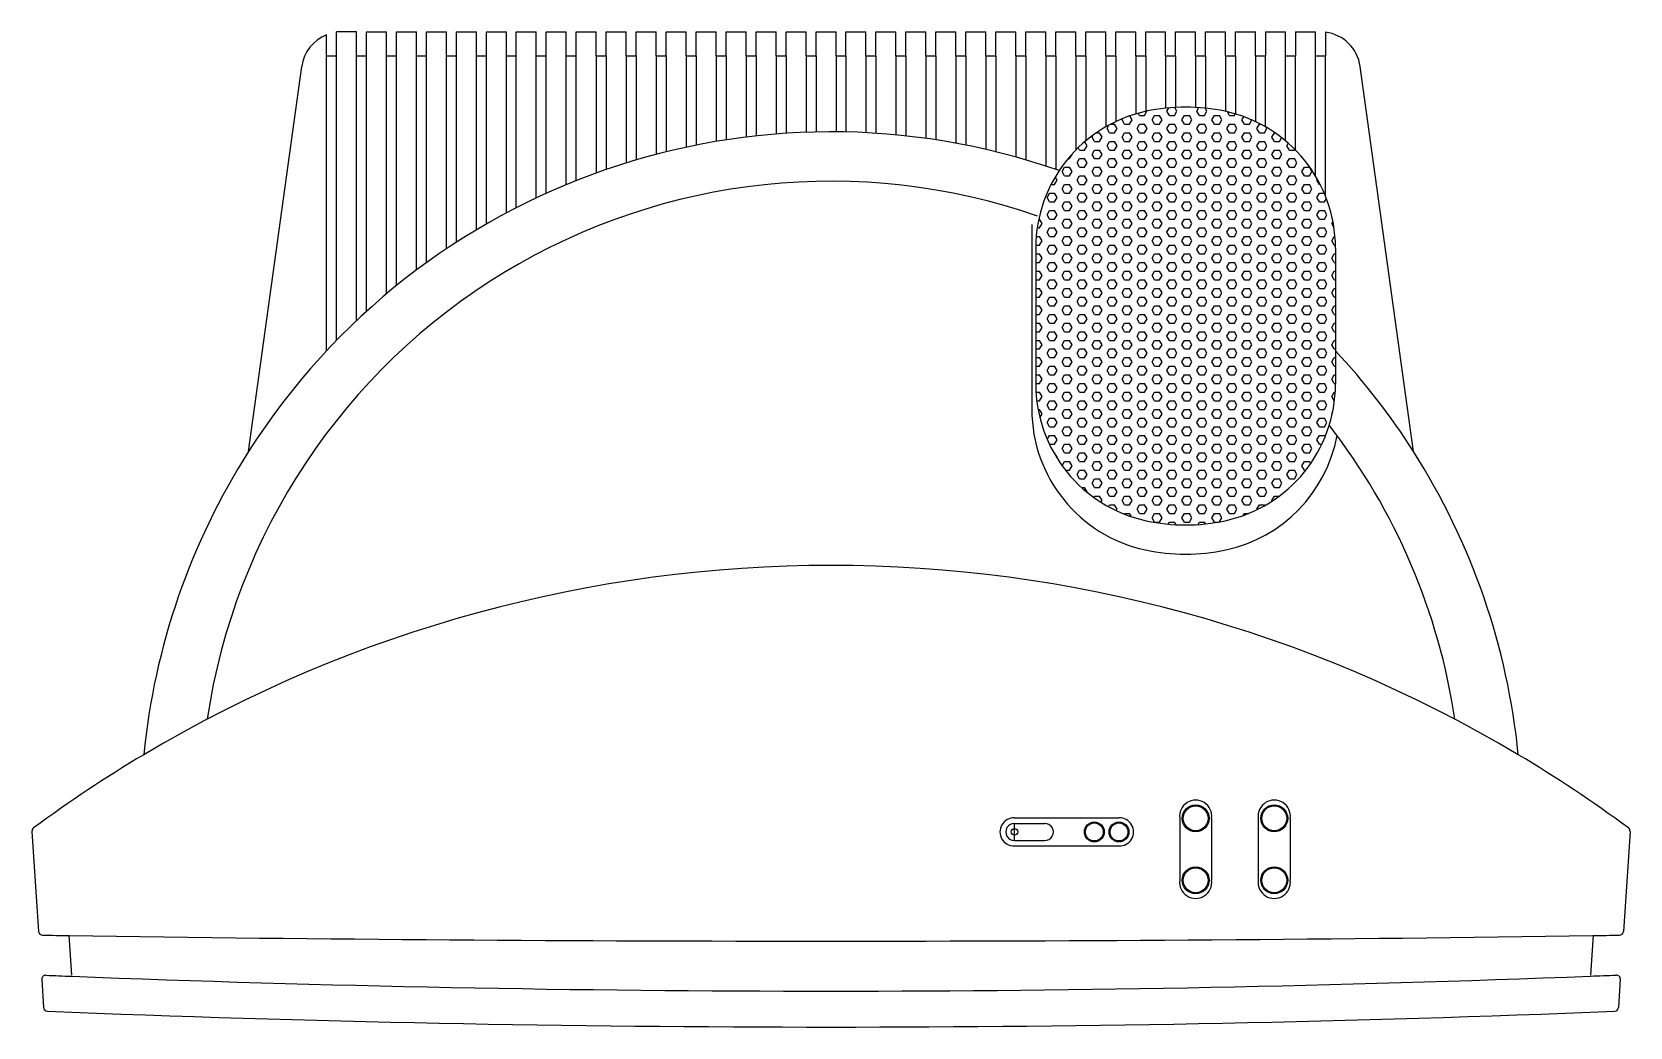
# Model space of a CAD drawing. Extents: x 4.922 to 5.722, y 2.655 to 3.153.
import ezdxf

# ---------------------------------------------------------------- set-up
doc = ezdxf.new("R2010")
doc.units = 0
doc.header["$MEASUREMENT"] = 0
doc.layers.get('0').update_dxf_attribs({"linetype": 'CONTINUOUS'})
doc.layers.add('ACES', color=2, linetype='CONTINUOUS')
doc.layers.add('ACES-I', color=1, linetype='CONTINUOUS')

# ---------------------------------------------------------------- blocks, each defined once
blk = doc.blocks.new('*X0')
at = {"color": 0}
for p, q in [((6.12, 2.71066), (6.11938, 2.71173)), ((6.1225, 2.71066), (6.12373, 2.71279)), ((6.13375, 2.71282), (6.13468, 2.71443)), ((6.135, 2.71066), (6.13375, 2.71282)), ((6.1375, 2.71066), (6.13875, 2.71282)), ((6.13875, 2.71282), (6.1377, 2.71465)), ((6.14875, 2.71282), (6.14976, 2.71457)), ((6.15, 2.71066), (6.14875, 2.71282)), ((6.1525, 2.71066), (6.15375, 2.71282)), ((6.15375, 2.71282), (6.1529, 2.71429)), ((6.165, 2.71066), (6.16397, 2.71244)), ((6.10375, 2.70416), (6.1047, 2.7058)), ((6.105, 2.702), (6.10375, 2.70416)), ((6.10568, 2.70633), (6.1075, 2.70633)), ((6.10875, 2.70416), (6.1075, 2.70633)), ((6.1075, 2.702), (6.10875, 2.70416)), ((6.11125, 2.70849), (6.11158, 2.70907)), ((6.1125, 2.70633), (6.11125, 2.70849)), ((6.1125, 2.70633), (6.115, 2.70633)), ((6.115, 2.70633), (6.11625, 2.70849)), ((6.11625, 2.70849), (6.11514, 2.71041)), ((6.11875, 2.70416), (6.12, 2.70633)), ((6.12, 2.702), (6.11875, 2.70416)), ((6.12, 2.71066), (6.1225, 2.71066)), ((6.12, 2.70633), (6.1225, 2.70633)), ((6.12375, 2.70416), (6.1225, 2.70633)), ((6.1225, 2.702), (6.12375, 2.70416)), ((6.12625, 2.70849), (6.1275, 2.71066)), ((6.1275, 2.70633), (6.12625, 2.70849)), ((6.1275, 2.71066), (6.13, 2.71066)), ((6.1275, 2.70633), (6.13, 2.70633)), ((6.13125, 2.70849), (6.13, 2.71066)), ((6.13, 2.70633), (6.13125, 2.70849)), ((6.13375, 2.70416), (6.135, 2.70633)), ((6.135, 2.702), (6.13375, 2.70416)), ((6.135, 2.71066), (6.1375, 2.71066)), ((6.135, 2.70633), (6.1375, 2.70633)), ((6.13875, 2.70416), (6.1375, 2.70633)), ((6.1375, 2.702), (6.13875, 2.70416)), ((6.14125, 2.70849), (6.1425, 2.71066)), ((6.1425, 2.70633), (6.14125, 2.70849)), ((6.1425, 2.71066), (6.145, 2.71066)), ((6.1425, 2.70633), (6.145, 2.70633)), ((6.14625, 2.70849), (6.145, 2.71066)), ((6.145, 2.70633), (6.14625, 2.70849)), ((6.14875, 2.70416), (6.15, 2.70633)), ((6.15, 2.702), (6.14875, 2.70416)), ((6.15, 2.71066), (6.1525, 2.71066)), ((6.15, 2.70633), (6.1525, 2.70633)), ((6.15375, 2.70416), (6.1525, 2.70633)), ((6.1525, 2.702), (6.15375, 2.70416)), ((6.15625, 2.70849), (6.1575, 2.71066)), ((6.1575, 2.70633), (6.15625, 2.70849)), ((6.1575, 2.71066), (6.16, 2.71066)), ((6.1575, 2.70633), (6.16, 2.70633)), ((6.16125, 2.70849), (6.16, 2.71066)), ((6.16, 2.70633), (6.16125, 2.70849)), ((6.16375, 2.70416), (6.165, 2.70633)), ((6.165, 2.702), (6.16375, 2.70416)), ((6.165, 2.71066), (6.1675, 2.71066)), ((6.165, 2.70633), (6.1675, 2.70633)), ((6.1675, 2.71066), (6.16793, 2.7114)), ((6.16875, 2.70416), (6.1675, 2.70633)), ((6.1675, 2.702), (6.16875, 2.70416)), ((6.17125, 2.70849), (6.17213, 2.71001)), ((6.1725, 2.70633), (6.17125, 2.70849)), ((6.1725, 2.70633), (6.175, 2.70633)), ((6.175, 2.70633), (6.17618, 2.70838)), ((6.17875, 2.70416), (6.18, 2.70633)), ((6.18, 2.702), (6.17875, 2.70416)), ((6.18, 2.70633), (6.18046, 2.70633)), ((6.1825, 2.702), (6.18375, 2.70416)), ((6.18375, 2.70416), (6.18346, 2.70467)), ((6.09375, 2.6955), (6.0926, 2.69749)), ((6.09625, 2.69983), (6.09683, 2.70083)), ((6.0975, 2.69767), (6.09625, 2.69983)), ((6.0975, 2.69767), (6.1, 2.69767)), ((6.09848, 2.702), (6.1, 2.702)), ((6.10125, 2.69983), (6.1, 2.702)), ((6.1, 2.69767), (6.10125, 2.69983)), ((6.10375, 2.6955), (6.105, 2.69767)), ((6.105, 2.702), (6.1075, 2.702)), ((6.105, 2.69767), (6.1075, 2.69767)), ((6.10875, 2.6955), (6.1075, 2.69767)), ((6.11125, 2.69983), (6.1125, 2.702)), ((6.1125, 2.69767), (6.11125, 2.69983)), ((6.1125, 2.702), (6.115, 2.702)), ((6.1125, 2.69767), (6.115, 2.69767)), ((6.11625, 2.69983), (6.115, 2.702)), ((6.115, 2.69767), (6.11625, 2.69983)), ((6.11875, 2.6955), (6.12, 2.69767)), ((6.12, 2.702), (6.1225, 2.702)), ((6.12, 2.69767), (6.1225, 2.69767)), ((6.12375, 2.6955), (6.1225, 2.69767)), ((6.12625, 2.69983), (6.1275, 2.702)), ((6.1275, 2.69767), (6.12625, 2.69983)), ((6.1275, 2.702), (6.13, 2.702)), ((6.1275, 2.69767), (6.13, 2.69767)), ((6.13125, 2.69983), (6.13, 2.702)), ((6.13, 2.69767), (6.13125, 2.69983)), ((6.13375, 2.6955), (6.135, 2.69767)), ((6.135, 2.702), (6.1375, 2.702)), ((6.135, 2.69767), (6.1375, 2.69767)), ((6.13875, 2.6955), (6.1375, 2.69767)), ((6.14125, 2.69983), (6.1425, 2.702)), ((6.1425, 2.69767), (6.14125, 2.69983)), ((6.1425, 2.702), (6.145, 2.702)), ((6.1425, 2.69767), (6.145, 2.69767)), ((6.14625, 2.69983), (6.145, 2.702)), ((6.145, 2.69767), (6.14625, 2.69983)), ((6.14875, 2.6955), (6.15, 2.69767)), ((6.15, 2.702), (6.1525, 2.702)), ((6.15, 2.69767), (6.1525, 2.69767)), ((6.15375, 2.6955), (6.1525, 2.69767)), ((6.15625, 2.69983), (6.1575, 2.702)), ((6.1575, 2.69767), (6.15625, 2.69983)), ((6.1575, 2.702), (6.16, 2.702)), ((6.1575, 2.69767), (6.16, 2.69767)), ((6.16125, 2.69983), (6.16, 2.702)), ((6.16, 2.69767), (6.16125, 2.69983)), ((6.16375, 2.6955), (6.165, 2.69767)), ((6.165, 2.702), (6.1675, 2.702)), ((6.165, 2.69767), (6.1675, 2.69767)), ((6.16875, 2.6955), (6.1675, 2.69767)), ((6.17125, 2.69983), (6.1725, 2.702)), ((6.1725, 2.69767), (6.17125, 2.69983)), ((6.1725, 2.702), (6.175, 2.702)), ((6.1725, 2.69767), (6.175, 2.69767)), ((6.17625, 2.69983), (6.175, 2.702)), ((6.175, 2.69767), (6.17625, 2.69983)), ((6.17875, 2.6955), (6.18, 2.69767)), ((6.18, 2.702), (6.1825, 2.702)), ((6.18, 2.69767), (6.1825, 2.69767)), ((6.18375, 2.6955), (6.1825, 2.69767)), ((6.18625, 2.69983), (6.1875, 2.702)), ((6.1875, 2.69767), (6.18625, 2.69983)), ((6.1875, 2.702), (6.18767, 2.702)), ((6.1875, 2.69767), (6.19, 2.69767)), ((6.19, 2.69767), (6.19107, 2.69951)), ((6.19375, 2.6955), (6.19445, 2.69671)), ((6.08423, 2.68901), (6.085, 2.68901)), ((6.085, 2.68901), (6.08625, 2.69117)), ((6.08625, 2.69117), (6.08619, 2.69127)), ((6.08875, 2.68684), (6.09, 2.68901)), ((6.09, 2.69334), (6.08932, 2.69451)), ((6.09, 2.69334), (6.0925, 2.69334)), ((6.09, 2.68901), (6.0925, 2.68901)), ((6.0925, 2.69334), (6.09375, 2.6955)), ((6.09375, 2.68684), (6.0925, 2.68901)), ((6.09625, 2.69117), (6.0975, 2.69334)), ((6.0975, 2.68901), (6.09625, 2.69117)), ((6.0975, 2.69334), (6.1, 2.69334)), ((6.0975, 2.68901), (6.1, 2.68901)), ((6.10125, 2.69117), (6.1, 2.69334)), ((6.1, 2.68901), (6.10125, 2.69117)), ((6.105, 2.69334), (6.10375, 2.6955)), ((6.10375, 2.68684), (6.105, 2.68901)), ((6.105, 2.69334), (6.1075, 2.69334)), ((6.105, 2.68901), (6.1075, 2.68901)), ((6.1075, 2.69334), (6.10875, 2.6955)), ((6.10875, 2.68684), (6.1075, 2.68901)), ((6.11125, 2.69117), (6.1125, 2.69334)), ((6.1125, 2.68901), (6.11125, 2.69117)), ((6.1125, 2.69334), (6.115, 2.69334)), ((6.1125, 2.68901), (6.115, 2.68901)), ((6.11625, 2.69117), (6.115, 2.69334)), ((6.115, 2.68901), (6.11625, 2.69117)), ((6.12, 2.69334), (6.11875, 2.6955)), ((6.11875, 2.68684), (6.12, 2.68901)), ((6.12, 2.69334), (6.1225, 2.69334)), ((6.12, 2.68901), (6.1225, 2.68901)), ((6.1225, 2.69334), (6.12375, 2.6955)), ((6.12375, 2.68684), (6.1225, 2.68901)), ((6.12625, 2.69117), (6.1275, 2.69334)), ((6.1275, 2.68901), (6.12625, 2.69117)), ((6.1275, 2.69334), (6.13, 2.69334)), ((6.1275, 2.68901), (6.13, 2.68901)), ((6.13125, 2.69117), (6.13, 2.69334)), ((6.13, 2.68901), (6.13125, 2.69117)), ((6.135, 2.69334), (6.13375, 2.6955)), ((6.13375, 2.68684), (6.135, 2.68901)), ((6.135, 2.69334), (6.1375, 2.69334)), ((6.135, 2.68901), (6.1375, 2.68901)), ((6.1375, 2.69334), (6.13875, 2.6955)), ((6.13875, 2.68684), (6.1375, 2.68901)), ((6.14125, 2.69117), (6.1425, 2.69334)), ((6.1425, 2.68901), (6.14125, 2.69117)), ((6.1425, 2.69334), (6.145, 2.69334)), ((6.1425, 2.68901), (6.145, 2.68901)), ((6.14625, 2.69117), (6.145, 2.69334)), ((6.145, 2.68901), (6.14625, 2.69117)), ((6.15, 2.69334), (6.14875, 2.6955)), ((6.14875, 2.68684), (6.15, 2.68901)), ((6.15, 2.69334), (6.1525, 2.69334)), ((6.15, 2.68901), (6.1525, 2.68901)), ((6.1525, 2.69334), (6.15375, 2.6955)), ((6.15375, 2.68684), (6.1525, 2.68901)), ((6.15625, 2.69117), (6.1575, 2.69334)), ((6.1575, 2.68901), (6.15625, 2.69117)), ((6.1575, 2.69334), (6.16, 2.69334)), ((6.1575, 2.68901), (6.16, 2.68901)), ((6.16125, 2.69117), (6.16, 2.69334)), ((6.16, 2.68901), (6.16125, 2.69117)), ((6.165, 2.69334), (6.16375, 2.6955)), ((6.16375, 2.68684), (6.165, 2.68901)), ((6.165, 2.69334), (6.1675, 2.69334)), ((6.165, 2.68901), (6.1675, 2.68901)), ((6.1675, 2.69334), (6.16875, 2.6955)), ((6.16875, 2.68684), (6.1675, 2.68901)), ((6.17125, 2.69117), (6.1725, 2.69334)), ((6.1725, 2.68901), (6.17125, 2.69117)), ((6.1725, 2.69334), (6.175, 2.69334)), ((6.1725, 2.68901), (6.175, 2.68901)), ((6.17625, 2.69117), (6.175, 2.69334)), ((6.175, 2.68901), (6.17625, 2.69117)), ((6.18, 2.69334), (6.17875, 2.6955)), ((6.17875, 2.68684), (6.18, 2.68901)), ((6.18, 2.69334), (6.1825, 2.69334)), ((6.18, 2.68901), (6.1825, 2.68901)), ((6.1825, 2.69334), (6.18375, 2.6955)), ((6.18375, 2.68684), (6.1825, 2.68901)), ((6.18625, 2.69117), (6.1875, 2.69334)), ((6.1875, 2.68901), (6.18625, 2.69117)), ((6.1875, 2.69334), (6.19, 2.69334)), ((6.1875, 2.68901), (6.19, 2.68901)), ((6.19125, 2.69117), (6.19, 2.69334)), ((6.19, 2.68901), (6.19125, 2.69117)), ((6.195, 2.69334), (6.19375, 2.6955)), ((6.19375, 2.68684), (6.195, 2.68901)), ((6.195, 2.69334), (6.1975, 2.69334)), ((6.195, 2.68901), (6.1975, 2.68901)), ((6.1975, 2.69334), (6.19768, 2.69366)), ((6.19875, 2.68684), (6.1975, 2.68901)), ((6.07875, 2.67818), (6.07779, 2.67985)), ((6.08125, 2.68251), (6.0825, 2.68468)), ((6.0825, 2.68035), (6.08125, 2.68251)), ((6.0825, 2.68468), (6.085, 2.68468)), ((6.0825, 2.68035), (6.085, 2.68035)), ((6.08625, 2.68251), (6.085, 2.68468)), ((6.085, 2.68035), (6.08625, 2.68251)), ((6.09, 2.68468), (6.08875, 2.68684)), ((6.08875, 2.67818), (6.09, 2.68035)), ((6.09, 2.68468), (6.0925, 2.68468)), ((6.09, 2.68035), (6.0925, 2.68035)), ((6.0925, 2.68468), (6.09375, 2.68684)), ((6.09375, 2.67818), (6.0925, 2.68035)), ((6.09625, 2.68251), (6.0975, 2.68468)), ((6.0975, 2.68035), (6.09625, 2.68251)), ((6.0975, 2.68468), (6.1, 2.68468)), ((6.0975, 2.68035), (6.1, 2.68035)), ((6.10125, 2.68251), (6.1, 2.68468)), ((6.1, 2.68035), (6.10125, 2.68251)), ((6.105, 2.68468), (6.10375, 2.68684)), ((6.10375, 2.67818), (6.105, 2.68035)), ((6.105, 2.68468), (6.1075, 2.68468)), ((6.105, 2.68035), (6.1075, 2.68035)), ((6.1075, 2.68468), (6.10875, 2.68684)), ((6.10875, 2.67818), (6.1075, 2.68035)), ((6.11125, 2.68251), (6.1125, 2.68468)), ((6.1125, 2.68035), (6.11125, 2.68251)), ((6.1125, 2.68468), (6.115, 2.68468)), ((6.1125, 2.68035), (6.115, 2.68035)), ((6.11625, 2.68251), (6.115, 2.68468)), ((6.115, 2.68035), (6.11625, 2.68251)), ((6.12, 2.68468), (6.11875, 2.68684)), ((6.11875, 2.67818), (6.12, 2.68035)), ((6.12, 2.68468), (6.1225, 2.68468)), ((6.12, 2.68035), (6.1225, 2.68035)), ((6.1225, 2.68468), (6.12375, 2.68684)), ((6.12375, 2.67818), (6.1225, 2.68035)), ((6.12625, 2.68251), (6.1275, 2.68468)), ((6.1275, 2.68035), (6.12625, 2.68251)), ((6.1275, 2.68468), (6.13, 2.68468)), ((6.1275, 2.68035), (6.13, 2.68035)), ((6.13125, 2.68251), (6.13, 2.68468)), ((6.13, 2.68035), (6.13125, 2.68251)), ((6.135, 2.68468), (6.13375, 2.68684)), ((6.13375, 2.67818), (6.135, 2.68035)), ((6.135, 2.68468), (6.1375, 2.68468)), ((6.135, 2.68035), (6.1375, 2.68035)), ((6.1375, 2.68468), (6.13875, 2.68684)), ((6.13875, 2.67818), (6.1375, 2.68035)), ((6.14125, 2.68251), (6.1425, 2.68468)), ((6.1425, 2.68035), (6.14125, 2.68251)), ((6.1425, 2.68468), (6.145, 2.68468)), ((6.1425, 2.68035), (6.145, 2.68035)), ((6.14625, 2.68251), (6.145, 2.68468)), ((6.145, 2.68035), (6.14625, 2.68251)), ((6.15, 2.68468), (6.14875, 2.68684)), ((6.14875, 2.67818), (6.15, 2.68035)), ((6.15, 2.68468), (6.1525, 2.68468)), ((6.15, 2.68035), (6.1525, 2.68035)), ((6.1525, 2.68468), (6.15375, 2.68684)), ((6.15375, 2.67818), (6.1525, 2.68035)), ((6.15625, 2.68251), (6.1575, 2.68468)), ((6.1575, 2.68035), (6.15625, 2.68251)), ((6.1575, 2.68468), (6.16, 2.68468)), ((6.1575, 2.68035), (6.16, 2.68035)), ((6.16125, 2.68251), (6.16, 2.68468)), ((6.16, 2.68035), (6.16125, 2.68251)), ((6.165, 2.68468), (6.16375, 2.68684)), ((6.16375, 2.67818), (6.165, 2.68035)), ((6.165, 2.68468), (6.1675, 2.68468)), ((6.165, 2.68035), (6.1675, 2.68035)), ((6.1675, 2.68468), (6.16875, 2.68684)), ((6.16875, 2.67818), (6.1675, 2.68035)), ((6.17125, 2.68251), (6.1725, 2.68468)), ((6.1725, 2.68035), (6.17125, 2.68251)), ((6.1725, 2.68468), (6.175, 2.68468)), ((6.1725, 2.68035), (6.175, 2.68035)), ((6.17625, 2.68251), (6.175, 2.68468)), ((6.175, 2.68035), (6.17625, 2.68251)), ((6.18, 2.68468), (6.17875, 2.68684)), ((6.17875, 2.67818), (6.18, 2.68035)), ((6.18, 2.68468), (6.1825, 2.68468)), ((6.18, 2.68035), (6.1825, 2.68035)), ((6.1825, 2.68468), (6.18375, 2.68684)), ((6.18375, 2.67818), (6.1825, 2.68035)), ((6.18625, 2.68251), (6.1875, 2.68468)), ((6.1875, 2.68035), (6.18625, 2.68251)), ((6.1875, 2.68468), (6.19, 2.68468)), ((6.1875, 2.68035), (6.19, 2.68035)), ((6.19125, 2.68251), (6.19, 2.68468)), ((6.19, 2.68035), (6.19125, 2.68251)), ((6.195, 2.68468), (6.19375, 2.68684)), ((6.19375, 2.67818), (6.195, 2.68035)), ((6.195, 2.68468), (6.1975, 2.68468)), ((6.195, 2.68035), (6.1975, 2.68035)), ((6.1975, 2.68468), (6.19875, 2.68684)), ((6.19875, 2.67818), (6.1975, 2.68035)), ((6.20125, 2.68251), (6.2025, 2.68468)), ((6.2025, 2.68035), (6.20125, 2.68251)), ((6.2025, 2.68468), (6.205, 2.68468)), ((6.2025, 2.68035), (6.205, 2.68035)), ((6.20625, 2.68251), (6.205, 2.68468)), ((6.205, 2.68035), (6.20625, 2.68251)), ((6.07375, 2.66952), (6.075, 2.67169)), ((6.075, 2.67169), (6.0775, 2.67169)), ((6.07568, 2.67602), (6.0775, 2.67602)), ((6.0775, 2.67602), (6.07875, 2.67818)), ((6.07875, 2.66952), (6.0775, 2.67169)), ((6.08125, 2.67385), (6.0825, 2.67602)), ((6.0825, 2.67169), (6.08125, 2.67385)), ((6.0825, 2.67602), (6.085, 2.67602)), ((6.0825, 2.67169), (6.085, 2.67169)), ((6.08625, 2.67385), (6.085, 2.67602)), ((6.085, 2.67169), (6.08625, 2.67385)), ((6.09, 2.67602), (6.08875, 2.67818)), ((6.08875, 2.66952), (6.09, 2.67169)), ((6.09, 2.67602), (6.0925, 2.67602)), ((6.09, 2.67169), (6.0925, 2.67169)), ((6.0925, 2.67602), (6.09375, 2.67818)), ((6.09375, 2.66952), (6.0925, 2.67169)), ((6.09625, 2.67385), (6.0975, 2.67602)), ((6.0975, 2.67169), (6.09625, 2.67385)), ((6.0975, 2.67602), (6.1, 2.67602)), ((6.0975, 2.67169), (6.1, 2.67169)), ((6.10125, 2.67385), (6.1, 2.67602)), ((6.1, 2.67169), (6.10125, 2.67385)), ((6.105, 2.67602), (6.10375, 2.67818)), ((6.10375, 2.66952), (6.105, 2.67169)), ((6.105, 2.67602), (6.1075, 2.67602)), ((6.105, 2.67169), (6.1075, 2.67169)), ((6.1075, 2.67602), (6.10875, 2.67818)), ((6.10875, 2.66952), (6.1075, 2.67169)), ((6.11125, 2.67385), (6.1125, 2.67602)), ((6.1125, 2.67169), (6.11125, 2.67385)), ((6.1125, 2.67602), (6.115, 2.67602)), ((6.1125, 2.67169), (6.115, 2.67169)), ((6.11625, 2.67385), (6.115, 2.67602)), ((6.115, 2.67169), (6.11625, 2.67385)), ((6.12, 2.67602), (6.11875, 2.67818)), ((6.11875, 2.66952), (6.12, 2.67169)), ((6.12, 2.67602), (6.1225, 2.67602)), ((6.12, 2.67169), (6.1225, 2.67169)), ((6.1225, 2.67602), (6.12375, 2.67818)), ((6.12375, 2.66952), (6.1225, 2.67169)), ((6.12625, 2.67385), (6.1275, 2.67602)), ((6.1275, 2.67169), (6.12625, 2.67385)), ((6.1275, 2.67602), (6.13, 2.67602)), ((6.1275, 2.67169), (6.13, 2.67169)), ((6.13125, 2.67385), (6.13, 2.67602)), ((6.13, 2.67169), (6.13125, 2.67385)), ((6.135, 2.67602), (6.13375, 2.67818)), ((6.13375, 2.66952), (6.135, 2.67169)), ((6.135, 2.67602), (6.1375, 2.67602)), ((6.135, 2.67169), (6.1375, 2.67169)), ((6.1375, 2.67602), (6.13875, 2.67818)), ((6.13875, 2.66952), (6.1375, 2.67169)), ((6.14125, 2.67385), (6.1425, 2.67602)), ((6.1425, 2.67169), (6.14125, 2.67385)), ((6.1425, 2.67602), (6.145, 2.67602)), ((6.1425, 2.67169), (6.145, 2.67169)), ((6.14625, 2.67385), (6.145, 2.67602)), ((6.145, 2.67169), (6.14625, 2.67385)), ((6.15, 2.67602), (6.14875, 2.67818)), ((6.14875, 2.66952), (6.15, 2.67169)), ((6.15, 2.67602), (6.1525, 2.67602)), ((6.15, 2.67169), (6.1525, 2.67169)), ((6.1525, 2.67602), (6.15375, 2.67818)), ((6.15375, 2.66952), (6.1525, 2.67169)), ((6.15625, 2.67385), (6.1575, 2.67602)), ((6.1575, 2.67169), (6.15625, 2.67385)), ((6.1575, 2.67602), (6.16, 2.67602)), ((6.1575, 2.67169), (6.16, 2.67169)), ((6.16125, 2.67385), (6.16, 2.67602)), ((6.16, 2.67169), (6.16125, 2.67385)), ((6.165, 2.67602), (6.16375, 2.67818)), ((6.16375, 2.66952), (6.165, 2.67169)), ((6.165, 2.67602), (6.1675, 2.67602)), ((6.165, 2.67169), (6.1675, 2.67169)), ((6.1675, 2.67602), (6.16875, 2.67818)), ((6.16875, 2.66952), (6.1675, 2.67169)), ((6.17125, 2.67385), (6.1725, 2.67602)), ((6.1725, 2.67169), (6.17125, 2.67385)), ((6.1725, 2.67602), (6.175, 2.67602)), ((6.1725, 2.67169), (6.175, 2.67169)), ((6.17625, 2.67385), (6.175, 2.67602)), ((6.175, 2.67169), (6.17625, 2.67385)), ((6.18, 2.67602), (6.17875, 2.67818)), ((6.17875, 2.66952), (6.18, 2.67169)), ((6.18, 2.67602), (6.1825, 2.67602)), ((6.18, 2.67169), (6.1825, 2.67169)), ((6.1825, 2.67602), (6.18375, 2.67818)), ((6.18375, 2.66952), (6.1825, 2.67169)), ((6.18625, 2.67385), (6.1875, 2.67602)), ((6.1875, 2.67169), (6.18625, 2.67385)), ((6.1875, 2.67602), (6.19, 2.67602)), ((6.1875, 2.67169), (6.19, 2.67169)), ((6.19125, 2.67385), (6.19, 2.67602)), ((6.19, 2.67169), (6.19125, 2.67385)), ((6.195, 2.67602), (6.19375, 2.67818)), ((6.19375, 2.66952), (6.195, 2.67169)), ((6.195, 2.67602), (6.1975, 2.67602)), ((6.195, 2.67169), (6.1975, 2.67169)), ((6.1975, 2.67602), (6.19875, 2.67818)), ((6.19875, 2.66952), (6.1975, 2.67169)), ((6.20125, 2.67385), (6.2025, 2.67602)), ((6.2025, 2.67169), (6.20125, 2.67385)), ((6.2025, 2.67602), (6.205, 2.67602)), ((6.2025, 2.67169), (6.205, 2.67169)), ((6.20625, 2.67385), (6.205, 2.67602)), ((6.205, 2.67169), (6.20625, 2.67385)), ((6.20875, 2.67818), (6.20903, 2.67868)), ((6.21, 2.67602), (6.20875, 2.67818)), ((6.20875, 2.66952), (6.21, 2.67169)), ((6.21, 2.67602), (6.21046, 2.67602)), ((6.21, 2.67169), (6.21248, 2.67169)), ((6.075, 2.66736), (6.07375, 2.66952)), ((6.075, 2.66736), (6.0775, 2.66736)), ((6.0775, 2.66736), (6.07875, 2.66952)), ((6.08125, 2.66519), (6.0825, 2.66736)), ((6.0825, 2.66303), (6.08125, 2.66519)), ((6.0825, 2.66736), (6.085, 2.66736)), ((6.08625, 2.66519), (6.085, 2.66736)), ((6.085, 2.66303), (6.08625, 2.66519)), ((6.09, 2.66736), (6.08875, 2.66952)), ((6.09, 2.66736), (6.0925, 2.66736)), ((6.0925, 2.66736), (6.09375, 2.66952)), ((6.09625, 2.66519), (6.0975, 2.66736)), ((6.0975, 2.66303), (6.09625, 2.66519)), ((6.0975, 2.66736), (6.1, 2.66736)), ((6.10125, 2.66519), (6.1, 2.66736)), ((6.1, 2.66303), (6.10125, 2.66519)), ((6.105, 2.66736), (6.10375, 2.66952)), ((6.105, 2.66736), (6.1075, 2.66736)), ((6.1075, 2.66736), (6.10875, 2.66952)), ((6.11125, 2.66519), (6.1125, 2.66736)), ((6.1125, 2.66303), (6.11125, 2.66519)), ((6.1125, 2.66736), (6.115, 2.66736)), ((6.11625, 2.66519), (6.115, 2.66736)), ((6.115, 2.66303), (6.11625, 2.66519)), ((6.12, 2.66736), (6.11875, 2.66952)), ((6.12, 2.66736), (6.1225, 2.66736)), ((6.1225, 2.66736), (6.12375, 2.66952)), ((6.12625, 2.66519), (6.1275, 2.66736)), ((6.1275, 2.66303), (6.12625, 2.66519)), ((6.1275, 2.66736), (6.13, 2.66736)), ((6.13125, 2.66519), (6.13, 2.66736)), ((6.13, 2.66303), (6.13125, 2.66519)), ((6.135, 2.66736), (6.13375, 2.66952)), ((6.135, 2.66736), (6.1375, 2.66736)), ((6.1375, 2.66736), (6.13875, 2.66952)), ((6.14125, 2.66519), (6.1425, 2.66736)), ((6.1425, 2.66303), (6.14125, 2.66519)), ((6.1425, 2.66736), (6.145, 2.66736)), ((6.14625, 2.66519), (6.145, 2.66736)), ((6.145, 2.66303), (6.14625, 2.66519)), ((6.15, 2.66736), (6.14875, 2.66952)), ((6.15, 2.66736), (6.1525, 2.66736)), ((6.1525, 2.66736), (6.15375, 2.66952)), ((6.15625, 2.66519), (6.1575, 2.66736)), ((6.1575, 2.66303), (6.15625, 2.66519)), ((6.1575, 2.66736), (6.16, 2.66736)), ((6.16125, 2.66519), (6.16, 2.66736)), ((6.16, 2.66303), (6.16125, 2.66519)), ((6.165, 2.66736), (6.16375, 2.66952)), ((6.165, 2.66736), (6.1675, 2.66736)), ((6.1675, 2.66736), (6.16875, 2.66952)), ((6.17125, 2.66519), (6.1725, 2.66736)), ((6.1725, 2.66303), (6.17125, 2.66519)), ((6.1725, 2.66736), (6.175, 2.66736)), ((6.17625, 2.66519), (6.175, 2.66736)), ((6.175, 2.66303), (6.17625, 2.66519)), ((6.18, 2.66736), (6.17875, 2.66952)), ((6.18, 2.66736), (6.1825, 2.66736)), ((6.1825, 2.66736), (6.18375, 2.66952)), ((6.18625, 2.66519), (6.1875, 2.66736)), ((6.1875, 2.66303), (6.18625, 2.66519)), ((6.1875, 2.66736), (6.19, 2.66736)), ((6.19125, 2.66519), (6.19, 2.66736)), ((6.19, 2.66303), (6.19125, 2.66519)), ((6.195, 2.66736), (6.19375, 2.66952)), ((6.195, 2.66736), (6.1975, 2.66736)), ((6.1975, 2.66736), (6.19875, 2.66952)), ((6.20125, 2.66519), (6.2025, 2.66736)), ((6.2025, 2.66303), (6.20125, 2.66519)), ((6.2025, 2.66736), (6.205, 2.66736)), ((6.20625, 2.66519), (6.205, 2.66736)), ((6.205, 2.66303), (6.20625, 2.66519)), ((6.21, 2.66736), (6.20875, 2.66952)), ((6.21, 2.66736), (6.2125, 2.66736)), ((6.2125, 2.66736), (6.21352, 2.66912)), ((6.06957, 2.6587), (6.07, 2.6587)), ((6.07125, 2.65653), (6.07, 2.6587)), ((6.07, 2.65437), (6.07125, 2.65653)), ((6.07375, 2.66086), (6.075, 2.66303)), ((6.075, 2.6587), (6.07375, 2.66086)), ((6.075, 2.66303), (6.0775, 2.66303)), ((6.075, 2.6587), (6.0775, 2.6587)), ((6.07875, 2.66086), (6.0775, 2.66303)), ((6.0775, 2.6587), (6.07875, 2.66086)), ((6.08125, 2.65653), (6.0825, 2.6587)), ((6.0825, 2.65437), (6.08125, 2.65653)), ((6.0825, 2.66303), (6.085, 2.66303)), ((6.0825, 2.6587), (6.085, 2.6587)), ((6.08625, 2.65653), (6.085, 2.6587)), ((6.085, 2.65437), (6.08625, 2.65653)), ((6.08875, 2.66086), (6.09, 2.66303)), ((6.09, 2.6587), (6.08875, 2.66086)), ((6.09, 2.66303), (6.0925, 2.66303)), ((6.09, 2.6587), (6.0925, 2.6587)), ((6.09375, 2.66086), (6.0925, 2.66303)), ((6.0925, 2.6587), (6.09375, 2.66086)), ((6.09625, 2.65653), (6.0975, 2.6587)), ((6.0975, 2.65437), (6.09625, 2.65653)), ((6.0975, 2.66303), (6.1, 2.66303)), ((6.0975, 2.6587), (6.1, 2.6587)), ((6.10125, 2.65653), (6.1, 2.6587)), ((6.1, 2.65437), (6.10125, 2.65653)), ((6.10375, 2.66086), (6.105, 2.66303)), ((6.105, 2.6587), (6.10375, 2.66086)), ((6.105, 2.66303), (6.1075, 2.66303)), ((6.105, 2.6587), (6.1075, 2.6587)), ((6.10875, 2.66086), (6.1075, 2.66303)), ((6.1075, 2.6587), (6.10875, 2.66086)), ((6.11125, 2.65653), (6.1125, 2.6587)), ((6.1125, 2.65437), (6.11125, 2.65653)), ((6.1125, 2.66303), (6.115, 2.66303)), ((6.1125, 2.6587), (6.115, 2.6587)), ((6.11625, 2.65653), (6.115, 2.6587)), ((6.115, 2.65437), (6.11625, 2.65653)), ((6.11875, 2.66086), (6.12, 2.66303)), ((6.12, 2.6587), (6.11875, 2.66086)), ((6.12, 2.66303), (6.1225, 2.66303)), ((6.12, 2.6587), (6.1225, 2.6587)), ((6.12375, 2.66086), (6.1225, 2.66303)), ((6.1225, 2.6587), (6.12375, 2.66086)), ((6.12625, 2.65653), (6.1275, 2.6587)), ((6.1275, 2.65437), (6.12625, 2.65653)), ((6.1275, 2.66303), (6.13, 2.66303)), ((6.1275, 2.6587), (6.13, 2.6587)), ((6.13125, 2.65653), (6.13, 2.6587)), ((6.13, 2.65437), (6.13125, 2.65653)), ((6.13375, 2.66086), (6.135, 2.66303)), ((6.135, 2.6587), (6.13375, 2.66086)), ((6.135, 2.66303), (6.1375, 2.66303)), ((6.135, 2.6587), (6.1375, 2.6587)), ((6.13875, 2.66086), (6.1375, 2.66303)), ((6.1375, 2.6587), (6.13875, 2.66086)), ((6.14125, 2.65653), (6.1425, 2.6587)), ((6.1425, 2.65437), (6.14125, 2.65653)), ((6.1425, 2.66303), (6.145, 2.66303)), ((6.1425, 2.6587), (6.145, 2.6587)), ((6.14625, 2.65653), (6.145, 2.6587)), ((6.145, 2.65437), (6.14625, 2.65653)), ((6.14875, 2.66086), (6.15, 2.66303)), ((6.15, 2.6587), (6.14875, 2.66086)), ((6.15, 2.66303), (6.1525, 2.66303)), ((6.15, 2.6587), (6.1525, 2.6587)), ((6.15375, 2.66086), (6.1525, 2.66303)), ((6.1525, 2.6587), (6.15375, 2.66086)), ((6.15625, 2.65653), (6.1575, 2.6587)), ((6.1575, 2.65437), (6.15625, 2.65653)), ((6.1575, 2.66303), (6.16, 2.66303)), ((6.1575, 2.6587), (6.16, 2.6587)), ((6.16125, 2.65653), (6.16, 2.6587)), ((6.16, 2.65437), (6.16125, 2.65653)), ((6.16375, 2.66086), (6.165, 2.66303)), ((6.165, 2.6587), (6.16375, 2.66086)), ((6.165, 2.66303), (6.1675, 2.66303)), ((6.165, 2.6587), (6.1675, 2.6587)), ((6.16875, 2.66086), (6.1675, 2.66303)), ((6.1675, 2.6587), (6.16875, 2.66086)), ((6.17125, 2.65653), (6.1725, 2.6587)), ((6.1725, 2.65437), (6.17125, 2.65653)), ((6.1725, 2.66303), (6.175, 2.66303)), ((6.1725, 2.6587), (6.175, 2.6587)), ((6.17625, 2.65653), (6.175, 2.6587)), ((6.175, 2.65437), (6.17625, 2.65653)), ((6.17875, 2.66086), (6.18, 2.66303)), ((6.18, 2.6587), (6.17875, 2.66086)), ((6.18, 2.66303), (6.1825, 2.66303)), ((6.18, 2.6587), (6.1825, 2.6587)), ((6.18375, 2.66086), (6.1825, 2.66303)), ((6.1825, 2.6587), (6.18375, 2.66086)), ((6.18625, 2.65653), (6.1875, 2.6587)), ((6.1875, 2.65437), (6.18625, 2.65653)), ((6.1875, 2.66303), (6.19, 2.66303)), ((6.1875, 2.6587), (6.19, 2.6587)), ((6.19125, 2.65653), (6.19, 2.6587)), ((6.19, 2.65437), (6.19125, 2.65653)), ((6.19375, 2.66086), (6.195, 2.66303)), ((6.195, 2.6587), (6.19375, 2.66086)), ((6.195, 2.66303), (6.1975, 2.66303)), ((6.195, 2.6587), (6.1975, 2.6587)), ((6.19875, 2.66086), (6.1975, 2.66303)), ((6.1975, 2.6587), (6.19875, 2.66086)), ((6.20125, 2.65653), (6.2025, 2.6587)), ((6.2025, 2.65437), (6.20125, 2.65653)), ((6.2025, 2.66303), (6.205, 2.66303)), ((6.2025, 2.6587), (6.205, 2.6587)), ((6.20625, 2.65653), (6.205, 2.6587)), ((6.205, 2.65437), (6.20625, 2.65653)), ((6.20875, 2.66086), (6.21, 2.66303)), ((6.21, 2.6587), (6.20875, 2.66086)), ((6.21, 2.66303), (6.2125, 2.66303)), ((6.21, 2.6587), (6.2125, 2.6587)), ((6.21375, 2.66086), (6.2125, 2.66303)), ((6.2125, 2.6587), (6.21375, 2.66086)), ((6.21625, 2.65653), (6.21681, 2.6575)), ((6.21729, 2.65474), (6.21625, 2.65653)), ((6.06831, 2.65004), (6.07, 2.65004)), ((6.0688, 2.65437), (6.07, 2.65437)), ((6.07125, 2.64787), (6.07, 2.65004)), ((6.07, 2.64571), (6.07125, 2.64787)), ((6.07375, 2.6522), (6.075, 2.65437)), ((6.075, 2.65004), (6.07375, 2.6522)), ((6.075, 2.65437), (6.0775, 2.65437)), ((6.075, 2.65004), (6.0775, 2.65004)), ((6.07875, 2.6522), (6.0775, 2.65437)), ((6.0775, 2.65004), (6.07875, 2.6522)), ((6.08125, 2.64787), (6.0825, 2.65004)), ((6.0825, 2.64571), (6.08125, 2.64787)), ((6.0825, 2.65437), (6.085, 2.65437)), ((6.0825, 2.65004), (6.085, 2.65004)), ((6.08625, 2.64787), (6.085, 2.65004)), ((6.085, 2.64571), (6.08625, 2.64787)), ((6.08875, 2.6522), (6.09, 2.65437)), ((6.09, 2.65004), (6.08875, 2.6522)), ((6.09, 2.65437), (6.0925, 2.65437)), ((6.09, 2.65004), (6.0925, 2.65004)), ((6.09375, 2.6522), (6.0925, 2.65437)), ((6.0925, 2.65004), (6.09375, 2.6522)), ((6.09625, 2.64787), (6.0975, 2.65004)), ((6.0975, 2.64571), (6.09625, 2.64787)), ((6.0975, 2.65437), (6.1, 2.65437)), ((6.0975, 2.65004), (6.1, 2.65004)), ((6.10125, 2.64787), (6.1, 2.65004)), ((6.1, 2.64571), (6.10125, 2.64787)), ((6.10375, 2.6522), (6.105, 2.65437)), ((6.105, 2.65004), (6.10375, 2.6522)), ((6.105, 2.65437), (6.1075, 2.65437)), ((6.105, 2.65004), (6.1075, 2.65004)), ((6.10875, 2.6522), (6.1075, 2.65437)), ((6.1075, 2.65004), (6.10875, 2.6522)), ((6.11125, 2.64787), (6.1125, 2.65004)), ((6.1125, 2.64571), (6.11125, 2.64787)), ((6.1125, 2.65437), (6.115, 2.65437)), ((6.1125, 2.65004), (6.115, 2.65004)), ((6.11625, 2.64787), (6.115, 2.65004)), ((6.115, 2.64571), (6.11625, 2.64787)), ((6.11875, 2.6522), (6.12, 2.65437)), ((6.12, 2.65004), (6.11875, 2.6522)), ((6.12, 2.65437), (6.1225, 2.65437)), ((6.12, 2.65004), (6.1225, 2.65004)), ((6.12375, 2.6522), (6.1225, 2.65437)), ((6.1225, 2.65004), (6.12375, 2.6522)), ((6.12625, 2.64787), (6.1275, 2.65004)), ((6.1275, 2.64571), (6.12625, 2.64787)), ((6.1275, 2.65437), (6.13, 2.65437)), ((6.1275, 2.65004), (6.13, 2.65004)), ((6.13125, 2.64787), (6.13, 2.65004)), ((6.13, 2.64571), (6.13125, 2.64787)), ((6.13375, 2.6522), (6.135, 2.65437)), ((6.135, 2.65004), (6.13375, 2.6522)), ((6.135, 2.65437), (6.1375, 2.65437)), ((6.135, 2.65004), (6.1375, 2.65004)), ((6.13875, 2.6522), (6.1375, 2.65437)), ((6.1375, 2.65004), (6.13875, 2.6522)), ((6.14125, 2.64787), (6.1425, 2.65004)), ((6.1425, 2.64571), (6.14125, 2.64787)), ((6.1425, 2.65437), (6.145, 2.65437)), ((6.1425, 2.65004), (6.145, 2.65004)), ((6.14625, 2.64787), (6.145, 2.65004)), ((6.145, 2.64571), (6.14625, 2.64787)), ((6.14875, 2.6522), (6.15, 2.65437)), ((6.15, 2.65004), (6.14875, 2.6522)), ((6.15, 2.65437), (6.1525, 2.65437)), ((6.15, 2.65004), (6.1525, 2.65004)), ((6.15375, 2.6522), (6.1525, 2.65437)), ((6.1525, 2.65004), (6.15375, 2.6522)), ((6.15625, 2.64787), (6.1575, 2.65004)), ((6.1575, 2.64571), (6.15625, 2.64787)), ((6.1575, 2.65437), (6.16, 2.65437)), ((6.1575, 2.65004), (6.16, 2.65004)), ((6.16125, 2.64787), (6.16, 2.65004)), ((6.16, 2.64571), (6.16125, 2.64787)), ((6.16375, 2.6522), (6.165, 2.65437)), ((6.165, 2.65004), (6.16375, 2.6522)), ((6.165, 2.65437), (6.1675, 2.65437)), ((6.165, 2.65004), (6.1675, 2.65004)), ((6.16875, 2.6522), (6.1675, 2.65437)), ((6.1675, 2.65004), (6.16875, 2.6522)), ((6.17125, 2.64787), (6.1725, 2.65004)), ((6.1725, 2.64571), (6.17125, 2.64787)), ((6.1725, 2.65437), (6.175, 2.65437)), ((6.1725, 2.65004), (6.175, 2.65004)), ((6.17625, 2.64787), (6.175, 2.65004)), ((6.175, 2.64571), (6.17625, 2.64787)), ((6.17875, 2.6522), (6.18, 2.65437)), ((6.18, 2.65004), (6.17875, 2.6522)), ((6.18, 2.65437), (6.1825, 2.65437)), ((6.18, 2.65004), (6.1825, 2.65004)), ((6.18375, 2.6522), (6.1825, 2.65437)), ((6.1825, 2.65004), (6.18375, 2.6522)), ((6.18625, 2.64787), (6.1875, 2.65004)), ((6.1875, 2.64571), (6.18625, 2.64787)), ((6.1875, 2.65437), (6.19, 2.65437)), ((6.1875, 2.65004), (6.19, 2.65004)), ((6.19125, 2.64787), (6.19, 2.65004)), ((6.19, 2.64571), (6.19125, 2.64787)), ((6.19375, 2.6522), (6.195, 2.65437)), ((6.195, 2.65004), (6.19375, 2.6522)), ((6.195, 2.65437), (6.1975, 2.65437)), ((6.195, 2.65004), (6.1975, 2.65004)), ((6.19875, 2.6522), (6.1975, 2.65437)), ((6.1975, 2.65004), (6.19875, 2.6522)), ((6.20125, 2.64787), (6.2025, 2.65004)), ((6.2025, 2.64571), (6.20125, 2.64787)), ((6.2025, 2.65437), (6.205, 2.65437)), ((6.2025, 2.65004), (6.205, 2.65004)), ((6.20625, 2.64787), (6.205, 2.65004)), ((6.205, 2.64571), (6.20625, 2.64787)), ((6.20875, 2.6522), (6.21, 2.65437)), ((6.21, 2.65004), (6.20875, 2.6522)), ((6.21, 2.65437), (6.2125, 2.65437)), ((6.21, 2.65004), (6.2125, 2.65004)), ((6.21375, 2.6522), (6.2125, 2.65437)), ((6.2125, 2.65004), (6.21375, 2.6522)), ((6.21625, 2.64787), (6.2175, 2.65004)), ((6.2175, 2.64571), (6.21625, 2.64787)), ((6.2175, 2.65004), (6.21783, 2.65004)), ((6.06807, 2.64138), (6.07, 2.64138)), ((6.06809, 2.64571), (6.07, 2.64571)), ((6.07125, 2.63921), (6.07, 2.64138)), ((6.07375, 2.64354), (6.075, 2.64571)), ((6.075, 2.64138), (6.07375, 2.64354)), ((6.075, 2.64571), (6.0775, 2.64571)), ((6.075, 2.64138), (6.0775, 2.64138)), ((6.07875, 2.64354), (6.0775, 2.64571)), ((6.0775, 2.64138), (6.07875, 2.64354)), ((6.08125, 2.63921), (6.0825, 2.64138)), ((6.0825, 2.64571), (6.085, 2.64571)), ((6.0825, 2.64138), (6.085, 2.64138)), ((6.08625, 2.63921), (6.085, 2.64138)), ((6.08875, 2.64354), (6.09, 2.64571)), ((6.09, 2.64138), (6.08875, 2.64354)), ((6.09, 2.64571), (6.0925, 2.64571)), ((6.09, 2.64138), (6.0925, 2.64138)), ((6.09375, 2.64354), (6.0925, 2.64571)), ((6.0925, 2.64138), (6.09375, 2.64354)), ((6.09625, 2.63921), (6.0975, 2.64138)), ((6.0975, 2.64571), (6.1, 2.64571)), ((6.0975, 2.64138), (6.1, 2.64138)), ((6.10125, 2.63921), (6.1, 2.64138)), ((6.10375, 2.64354), (6.105, 2.64571)), ((6.105, 2.64138), (6.10375, 2.64354)), ((6.105, 2.64571), (6.1075, 2.64571)), ((6.105, 2.64138), (6.1075, 2.64138)), ((6.10875, 2.64354), (6.1075, 2.64571)), ((6.1075, 2.64138), (6.10875, 2.64354)), ((6.11125, 2.63921), (6.1125, 2.64138)), ((6.1125, 2.64571), (6.115, 2.64571)), ((6.1125, 2.64138), (6.115, 2.64138)), ((6.11625, 2.63921), (6.115, 2.64138)), ((6.11875, 2.64354), (6.12, 2.64571)), ((6.12, 2.64138), (6.11875, 2.64354)), ((6.12, 2.64571), (6.1225, 2.64571)), ((6.12, 2.64138), (6.1225, 2.64138)), ((6.12375, 2.64354), (6.1225, 2.64571)), ((6.1225, 2.64138), (6.12375, 2.64354)), ((6.12625, 2.63921), (6.1275, 2.64138)), ((6.1275, 2.64571), (6.13, 2.64571)), ((6.1275, 2.64138), (6.13, 2.64138)), ((6.13125, 2.63921), (6.13, 2.64138)), ((6.13375, 2.64354), (6.135, 2.64571)), ((6.135, 2.64138), (6.13375, 2.64354)), ((6.135, 2.64571), (6.1375, 2.64571)), ((6.135, 2.64138), (6.1375, 2.64138)), ((6.13875, 2.64354), (6.1375, 2.64571)), ((6.1375, 2.64138), (6.13875, 2.64354)), ((6.14125, 2.63921), (6.1425, 2.64138)), ((6.1425, 2.64571), (6.145, 2.64571)), ((6.1425, 2.64138), (6.145, 2.64138)), ((6.14625, 2.63921), (6.145, 2.64138)), ((6.14875, 2.64354), (6.15, 2.64571)), ((6.15, 2.64138), (6.14875, 2.64354)), ((6.15, 2.64571), (6.1525, 2.64571)), ((6.15, 2.64138), (6.1525, 2.64138)), ((6.15375, 2.64354), (6.1525, 2.64571)), ((6.1525, 2.64138), (6.15375, 2.64354)), ((6.15625, 2.63921), (6.1575, 2.64138)), ((6.1575, 2.64571), (6.16, 2.64571)), ((6.1575, 2.64138), (6.16, 2.64138)), ((6.16125, 2.63921), (6.16, 2.64138)), ((6.16375, 2.64354), (6.165, 2.64571)), ((6.165, 2.64138), (6.16375, 2.64354)), ((6.165, 2.64571), (6.1675, 2.64571)), ((6.165, 2.64138), (6.1675, 2.64138)), ((6.16875, 2.64354), (6.1675, 2.64571)), ((6.1675, 2.64138), (6.16875, 2.64354)), ((6.17125, 2.63921), (6.1725, 2.64138)), ((6.1725, 2.64571), (6.175, 2.64571)), ((6.1725, 2.64138), (6.175, 2.64138)), ((6.17625, 2.63921), (6.175, 2.64138)), ((6.17875, 2.64354), (6.18, 2.64571)), ((6.18, 2.64138), (6.17875, 2.64354)), ((6.18, 2.64571), (6.1825, 2.64571)), ((6.18, 2.64138), (6.1825, 2.64138)), ((6.18375, 2.64354), (6.1825, 2.64571)), ((6.1825, 2.64138), (6.18375, 2.64354)), ((6.18625, 2.63921), (6.1875, 2.64138)), ((6.1875, 2.64571), (6.19, 2.64571)), ((6.1875, 2.64138), (6.19, 2.64138)), ((6.19125, 2.63921), (6.19, 2.64138)), ((6.19375, 2.64354), (6.195, 2.64571)), ((6.195, 2.64138), (6.19375, 2.64354)), ((6.195, 2.64571), (6.1975, 2.64571)), ((6.195, 2.64138), (6.1975, 2.64138)), ((6.19875, 2.64354), (6.1975, 2.64571)), ((6.1975, 2.64138), (6.19875, 2.64354)), ((6.20125, 2.63921), (6.2025, 2.64138)), ((6.2025, 2.64571), (6.205, 2.64571)), ((6.2025, 2.64138), (6.205, 2.64138)), ((6.20625, 2.63921), (6.205, 2.64138)), ((6.20875, 2.64354), (6.21, 2.64571)), ((6.21, 2.64138), (6.20875, 2.64354)), ((6.21, 2.64571), (6.2125, 2.64571)), ((6.21, 2.64138), (6.2125, 2.64138)), ((6.21375, 2.64354), (6.2125, 2.64571)), ((6.2125, 2.64138), (6.21375, 2.64354)), ((6.21625, 2.63921), (6.2175, 2.64138)), ((6.2175, 2.64571), (6.21806, 2.64571)), ((6.2175, 2.64138), (6.21807, 2.64138)), ((6.06807, 2.63705), (6.07, 2.63705)), ((6.06807, 2.63272), (6.07, 2.63272)), ((6.07, 2.63705), (6.07125, 2.63921)), ((6.07125, 2.63055), (6.07, 2.63272)), ((6.07375, 2.63488), (6.075, 2.63705)), ((6.075, 2.63272), (6.07375, 2.63488)), ((6.075, 2.63705), (6.0775, 2.63705)), ((6.075, 2.63272), (6.0775, 2.63272)), ((6.07875, 2.63488), (6.0775, 2.63705)), ((6.0775, 2.63272), (6.07875, 2.63488)), ((6.0825, 2.63705), (6.08125, 2.63921)), ((6.08125, 2.63055), (6.0825, 2.63272)), ((6.0825, 2.63705), (6.085, 2.63705)), ((6.0825, 2.63272), (6.085, 2.63272)), ((6.085, 2.63705), (6.08625, 2.63921)), ((6.08625, 2.63055), (6.085, 2.63272)), ((6.08875, 2.63488), (6.09, 2.63705)), ((6.09, 2.63272), (6.08875, 2.63488)), ((6.09, 2.63705), (6.0925, 2.63705)), ((6.09, 2.63272), (6.0925, 2.63272)), ((6.09375, 2.63488), (6.0925, 2.63705)), ((6.0925, 2.63272), (6.09375, 2.63488)), ((6.0975, 2.63705), (6.09625, 2.63921)), ((6.09625, 2.63055), (6.0975, 2.63272)), ((6.0975, 2.63705), (6.1, 2.63705)), ((6.0975, 2.63272), (6.1, 2.63272)), ((6.1, 2.63705), (6.10125, 2.63921)), ((6.10125, 2.63055), (6.1, 2.63272)), ((6.10375, 2.63488), (6.105, 2.63705)), ((6.105, 2.63272), (6.10375, 2.63488)), ((6.105, 2.63705), (6.1075, 2.63705)), ((6.105, 2.63272), (6.1075, 2.63272)), ((6.10875, 2.63488), (6.1075, 2.63705)), ((6.1075, 2.63272), (6.10875, 2.63488)), ((6.1125, 2.63705), (6.11125, 2.63921)), ((6.11125, 2.63055), (6.1125, 2.63272)), ((6.1125, 2.63705), (6.115, 2.63705)), ((6.1125, 2.63272), (6.115, 2.63272)), ((6.115, 2.63705), (6.11625, 2.63921)), ((6.11625, 2.63055), (6.115, 2.63272)), ((6.11875, 2.63488), (6.12, 2.63705)), ((6.12, 2.63272), (6.11875, 2.63488)), ((6.12, 2.63705), (6.1225, 2.63705)), ((6.12, 2.63272), (6.1225, 2.63272)), ((6.12375, 2.63488), (6.1225, 2.63705)), ((6.1225, 2.63272), (6.12375, 2.63488)), ((6.1275, 2.63705), (6.12625, 2.63921)), ((6.12625, 2.63055), (6.1275, 2.63272)), ((6.1275, 2.63705), (6.13, 2.63705)), ((6.1275, 2.63272), (6.13, 2.63272)), ((6.13, 2.63705), (6.13125, 2.63921)), ((6.13125, 2.63055), (6.13, 2.63272)), ((6.13375, 2.63488), (6.135, 2.63705)), ((6.135, 2.63272), (6.13375, 2.63488)), ((6.135, 2.63705), (6.1375, 2.63705)), ((6.135, 2.63272), (6.1375, 2.63272)), ((6.13875, 2.63488), (6.1375, 2.63705)), ((6.1375, 2.63272), (6.13875, 2.63488)), ((6.1425, 2.63705), (6.14125, 2.63921)), ((6.14125, 2.63055), (6.1425, 2.63272)), ((6.1425, 2.63705), (6.145, 2.63705)), ((6.1425, 2.63272), (6.145, 2.63272)), ((6.145, 2.63705), (6.14625, 2.63921)), ((6.14625, 2.63055), (6.145, 2.63272)), ((6.14875, 2.63488), (6.15, 2.63705)), ((6.15, 2.63272), (6.14875, 2.63488)), ((6.15, 2.63705), (6.1525, 2.63705)), ((6.15, 2.63272), (6.1525, 2.63272)), ((6.15375, 2.63488), (6.1525, 2.63705)), ((6.1525, 2.63272), (6.15375, 2.63488)), ((6.1575, 2.63705), (6.15625, 2.63921)), ((6.15625, 2.63055), (6.1575, 2.63272)), ((6.1575, 2.63705), (6.16, 2.63705)), ((6.1575, 2.63272), (6.16, 2.63272)), ((6.16, 2.63705), (6.16125, 2.63921)), ((6.16125, 2.63055), (6.16, 2.63272)), ((6.16375, 2.63488), (6.165, 2.63705)), ((6.165, 2.63272), (6.16375, 2.63488)), ((6.165, 2.63705), (6.1675, 2.63705)), ((6.165, 2.63272), (6.1675, 2.63272)), ((6.16875, 2.63488), (6.1675, 2.63705)), ((6.1675, 2.63272), (6.16875, 2.63488)), ((6.1725, 2.63705), (6.17125, 2.63921)), ((6.17125, 2.63055), (6.1725, 2.63272)), ((6.1725, 2.63705), (6.175, 2.63705)), ((6.1725, 2.63272), (6.175, 2.63272)), ((6.175, 2.63705), (6.17625, 2.63921)), ((6.17625, 2.63055), (6.175, 2.63272)), ((6.17875, 2.63488), (6.18, 2.63705)), ((6.18, 2.63272), (6.17875, 2.63488)), ((6.18, 2.63705), (6.1825, 2.63705)), ((6.18, 2.63272), (6.1825, 2.63272)), ((6.18375, 2.63488), (6.1825, 2.63705)), ((6.1825, 2.63272), (6.18375, 2.63488)), ((6.1875, 2.63705), (6.18625, 2.63921)), ((6.18625, 2.63055), (6.1875, 2.63272)), ((6.1875, 2.63705), (6.19, 2.63705)), ((6.1875, 2.63272), (6.19, 2.63272)), ((6.19, 2.63705), (6.19125, 2.63921)), ((6.19125, 2.63055), (6.19, 2.63272)), ((6.19375, 2.63488), (6.195, 2.63705)), ((6.195, 2.63272), (6.19375, 2.63488)), ((6.195, 2.63705), (6.1975, 2.63705)), ((6.195, 2.63272), (6.1975, 2.63272)), ((6.19875, 2.63488), (6.1975, 2.63705)), ((6.1975, 2.63272), (6.19875, 2.63488)), ((6.2025, 2.63705), (6.20125, 2.63921)), ((6.20125, 2.63055), (6.2025, 2.63272)), ((6.2025, 2.63705), (6.205, 2.63705)), ((6.2025, 2.63272), (6.205, 2.63272)), ((6.205, 2.63705), (6.20625, 2.63921)), ((6.20625, 2.63055), (6.205, 2.63272)), ((6.20875, 2.63488), (6.21, 2.63705)), ((6.21, 2.63272), (6.20875, 2.63488)), ((6.21, 2.63705), (6.2125, 2.63705)), ((6.21, 2.63272), (6.2125, 2.63272)), ((6.21375, 2.63488), (6.2125, 2.63705)), ((6.2125, 2.63272), (6.21375, 2.63488)), ((6.2175, 2.63705), (6.21625, 2.63921)), ((6.21625, 2.63055), (6.2175, 2.63272)), ((6.2175, 2.63705), (6.21807, 2.63705)), ((6.2175, 2.63272), (6.21807, 2.63272)), ((6.06807, 2.62839), (6.07, 2.62839)), ((6.06807, 2.62406), (6.07, 2.62406)), ((6.07, 2.62839), (6.07125, 2.63055)), ((6.07125, 2.62189), (6.07, 2.62406)), ((6.07375, 2.62622), (6.075, 2.62839)), ((6.075, 2.62406), (6.07375, 2.62622)), ((6.075, 2.62839), (6.0775, 2.62839)), ((6.075, 2.62406), (6.0775, 2.62406)), ((6.07875, 2.62622), (6.0775, 2.62839)), ((6.0775, 2.62406), (6.07875, 2.62622)), ((6.0825, 2.62839), (6.08125, 2.63055)), ((6.08125, 2.62189), (6.0825, 2.62406)), ((6.0825, 2.62839), (6.085, 2.62839)), ((6.0825, 2.62406), (6.085, 2.62406)), ((6.085, 2.62839), (6.08625, 2.63055)), ((6.08625, 2.62189), (6.085, 2.62406)), ((6.08875, 2.62622), (6.09, 2.62839)), ((6.09, 2.62406), (6.08875, 2.62622)), ((6.09, 2.62839), (6.0925, 2.62839)), ((6.09, 2.62406), (6.0925, 2.62406)), ((6.09375, 2.62622), (6.0925, 2.62839)), ((6.0925, 2.62406), (6.09375, 2.62622)), ((6.0975, 2.62839), (6.09625, 2.63055)), ((6.09625, 2.62189), (6.0975, 2.62406)), ((6.0975, 2.62839), (6.1, 2.62839)), ((6.0975, 2.62406), (6.1, 2.62406)), ((6.1, 2.62839), (6.10125, 2.63055)), ((6.10125, 2.62189), (6.1, 2.62406)), ((6.10375, 2.62622), (6.105, 2.62839)), ((6.105, 2.62406), (6.10375, 2.62622)), ((6.105, 2.62839), (6.1075, 2.62839)), ((6.105, 2.62406), (6.1075, 2.62406)), ((6.10875, 2.62622), (6.1075, 2.62839)), ((6.1075, 2.62406), (6.10875, 2.62622)), ((6.1125, 2.62839), (6.11125, 2.63055)), ((6.11125, 2.62189), (6.1125, 2.62406)), ((6.1125, 2.62839), (6.115, 2.62839)), ((6.1125, 2.62406), (6.115, 2.62406)), ((6.115, 2.62839), (6.11625, 2.63055)), ((6.11625, 2.62189), (6.115, 2.62406)), ((6.11875, 2.62622), (6.12, 2.62839)), ((6.12, 2.62406), (6.11875, 2.62622)), ((6.12, 2.62839), (6.1225, 2.62839)), ((6.12, 2.62406), (6.1225, 2.62406)), ((6.12375, 2.62622), (6.1225, 2.62839)), ((6.1225, 2.62406), (6.12375, 2.62622)), ((6.1275, 2.62839), (6.12625, 2.63055)), ((6.12625, 2.62189), (6.1275, 2.62406)), ((6.1275, 2.62839), (6.13, 2.62839)), ((6.1275, 2.62406), (6.13, 2.62406)), ((6.13, 2.62839), (6.13125, 2.63055)), ((6.13125, 2.62189), (6.13, 2.62406)), ((6.13375, 2.62622), (6.135, 2.62839)), ((6.135, 2.62406), (6.13375, 2.62622)), ((6.135, 2.62839), (6.1375, 2.62839)), ((6.135, 2.62406), (6.1375, 2.62406)), ((6.13875, 2.62622), (6.1375, 2.62839)), ((6.1375, 2.62406), (6.13875, 2.62622)), ((6.1425, 2.62839), (6.14125, 2.63055)), ((6.14125, 2.62189), (6.1425, 2.62406)), ((6.1425, 2.62839), (6.145, 2.62839)), ((6.1425, 2.62406), (6.145, 2.62406)), ((6.145, 2.62839), (6.14625, 2.63055)), ((6.14625, 2.62189), (6.145, 2.62406)), ((6.14875, 2.62622), (6.15, 2.62839)), ((6.15, 2.62406), (6.14875, 2.62622)), ((6.15, 2.62839), (6.1525, 2.62839)), ((6.15, 2.62406), (6.1525, 2.62406)), ((6.15375, 2.62622), (6.1525, 2.62839)), ((6.1525, 2.62406), (6.15375, 2.62622)), ((6.1575, 2.62839), (6.15625, 2.63055)), ((6.15625, 2.62189), (6.1575, 2.62406)), ((6.1575, 2.62839), (6.16, 2.62839)), ((6.1575, 2.62406), (6.16, 2.62406)), ((6.16, 2.62839), (6.16125, 2.63055)), ((6.16125, 2.62189), (6.16, 2.62406)), ((6.16375, 2.62622), (6.165, 2.62839)), ((6.165, 2.62406), (6.16375, 2.62622)), ((6.165, 2.62839), (6.1675, 2.62839)), ((6.165, 2.62406), (6.1675, 2.62406)), ((6.16875, 2.62622), (6.1675, 2.62839)), ((6.1675, 2.62406), (6.16875, 2.62622)), ((6.1725, 2.62839), (6.17125, 2.63055)), ((6.17125, 2.62189), (6.1725, 2.62406)), ((6.1725, 2.62839), (6.175, 2.62839)), ((6.1725, 2.62406), (6.175, 2.62406)), ((6.175, 2.62839), (6.17625, 2.63055)), ((6.17625, 2.62189), (6.175, 2.62406)), ((6.17875, 2.62622), (6.18, 2.62839)), ((6.18, 2.62406), (6.17875, 2.62622)), ((6.18, 2.62839), (6.1825, 2.62839)), ((6.18, 2.62406), (6.1825, 2.62406)), ((6.18375, 2.62622), (6.1825, 2.62839)), ((6.1825, 2.62406), (6.18375, 2.62622)), ((6.1875, 2.62839), (6.18625, 2.63055)), ((6.18625, 2.62189), (6.1875, 2.62406)), ((6.1875, 2.62839), (6.19, 2.62839)), ((6.1875, 2.62406), (6.19, 2.62406)), ((6.19, 2.62839), (6.19125, 2.63055)), ((6.19125, 2.62189), (6.19, 2.62406)), ((6.19375, 2.62622), (6.195, 2.62839)), ((6.195, 2.62406), (6.19375, 2.62622)), ((6.195, 2.62839), (6.1975, 2.62839)), ((6.195, 2.62406), (6.1975, 2.62406)), ((6.19875, 2.62622), (6.1975, 2.62839)), ((6.1975, 2.62406), (6.19875, 2.62622)), ((6.2025, 2.62839), (6.20125, 2.63055)), ((6.20125, 2.62189), (6.2025, 2.62406)), ((6.2025, 2.62839), (6.205, 2.62839)), ((6.2025, 2.62406), (6.205, 2.62406)), ((6.205, 2.62839), (6.20625, 2.63055)), ((6.20625, 2.62189), (6.205, 2.62406)), ((6.20875, 2.62622), (6.21, 2.62839)), ((6.21, 2.62406), (6.20875, 2.62622)), ((6.21, 2.62839), (6.2125, 2.62839)), ((6.21, 2.62406), (6.2125, 2.62406)), ((6.21375, 2.62622), (6.2125, 2.62839)), ((6.2125, 2.62406), (6.21375, 2.62622)), ((6.2175, 2.62839), (6.21625, 2.63055)), ((6.21625, 2.62189), (6.2175, 2.62406)), ((6.2175, 2.62839), (6.21807, 2.62839)), ((6.2175, 2.62406), (6.21807, 2.62406)), ((6.06807, 2.61973), (6.07, 2.61973)), ((6.07, 2.61973), (6.07125, 2.62189)), ((6.07375, 2.61756), (6.075, 2.61973)), ((6.075, 2.6154), (6.07375, 2.61756)), ((6.075, 2.61973), (6.0775, 2.61973)), ((6.07875, 2.61756), (6.0775, 2.61973)), ((6.0775, 2.6154), (6.07875, 2.61756)), ((6.0825, 2.61973), (6.08125, 2.62189)), ((6.0825, 2.61973), (6.085, 2.61973)), ((6.085, 2.61973), (6.08625, 2.62189)), ((6.08875, 2.61756), (6.09, 2.61973)), ((6.09, 2.6154), (6.08875, 2.61756)), ((6.09, 2.61973), (6.0925, 2.61973)), ((6.09375, 2.61756), (6.0925, 2.61973)), ((6.0925, 2.6154), (6.09375, 2.61756)), ((6.0975, 2.61973), (6.09625, 2.62189)), ((6.0975, 2.61973), (6.1, 2.61973)), ((6.1, 2.61973), (6.10125, 2.62189)), ((6.10375, 2.61756), (6.105, 2.61973)), ((6.105, 2.6154), (6.10375, 2.61756)), ((6.105, 2.61973), (6.1075, 2.61973)), ((6.10875, 2.61756), (6.1075, 2.61973)), ((6.1075, 2.6154), (6.10875, 2.61756)), ((6.1125, 2.61973), (6.11125, 2.62189)), ((6.1125, 2.61973), (6.115, 2.61973)), ((6.115, 2.61973), (6.11625, 2.62189)), ((6.11875, 2.61756), (6.12, 2.61973)), ((6.12, 2.6154), (6.11875, 2.61756)), ((6.12, 2.61973), (6.1225, 2.61973)), ((6.12375, 2.61756), (6.1225, 2.61973)), ((6.1225, 2.6154), (6.12375, 2.61756)), ((6.1275, 2.61973), (6.12625, 2.62189)), ((6.1275, 2.61973), (6.13, 2.61973)), ((6.13, 2.61973), (6.13125, 2.62189)), ((6.13375, 2.61756), (6.135, 2.61973)), ((6.135, 2.6154), (6.13375, 2.61756)), ((6.135, 2.61973), (6.1375, 2.61973)), ((6.13875, 2.61756), (6.1375, 2.61973)), ((6.1375, 2.6154), (6.13875, 2.61756)), ((6.1425, 2.61973), (6.14125, 2.62189)), ((6.1425, 2.61973), (6.145, 2.61973)), ((6.145, 2.61973), (6.14625, 2.62189)), ((6.14875, 2.61756), (6.15, 2.61973)), ((6.15, 2.6154), (6.14875, 2.61756)), ((6.15, 2.61973), (6.1525, 2.61973)), ((6.15375, 2.61756), (6.1525, 2.61973)), ((6.1525, 2.6154), (6.15375, 2.61756)), ((6.1575, 2.61973), (6.15625, 2.62189)), ((6.1575, 2.61973), (6.16, 2.61973)), ((6.16, 2.61973), (6.16125, 2.62189)), ((6.16375, 2.61756), (6.165, 2.61973)), ((6.165, 2.6154), (6.16375, 2.61756)), ((6.165, 2.61973), (6.1675, 2.61973)), ((6.16875, 2.61756), (6.1675, 2.61973)), ((6.1675, 2.6154), (6.16875, 2.61756)), ((6.1725, 2.61973), (6.17125, 2.62189)), ((6.1725, 2.61973), (6.175, 2.61973)), ((6.175, 2.61973), (6.17625, 2.62189)), ((6.17875, 2.61756), (6.18, 2.61973)), ((6.18, 2.6154), (6.17875, 2.61756)), ((6.18, 2.61973), (6.1825, 2.61973)), ((6.18375, 2.61756), (6.1825, 2.61973)), ((6.1825, 2.6154), (6.18375, 2.61756)), ((6.1875, 2.61973), (6.18625, 2.62189)), ((6.1875, 2.61973), (6.19, 2.61973)), ((6.19, 2.61973), (6.19125, 2.62189)), ((6.19375, 2.61756), (6.195, 2.61973)), ((6.195, 2.6154), (6.19375, 2.61756)), ((6.195, 2.61973), (6.1975, 2.61973)), ((6.19875, 2.61756), (6.1975, 2.61973)), ((6.1975, 2.6154), (6.19875, 2.61756)), ((6.2025, 2.61973), (6.20125, 2.62189)), ((6.2025, 2.61973), (6.205, 2.61973)), ((6.205, 2.61973), (6.20625, 2.62189)), ((6.20875, 2.61756), (6.21, 2.61973)), ((6.21, 2.6154), (6.20875, 2.61756)), ((6.21, 2.61973), (6.2125, 2.61973)), ((6.21375, 2.61756), (6.2125, 2.61973)), ((6.2125, 2.6154), (6.21375, 2.61756)), ((6.2175, 2.61973), (6.21625, 2.62189)), ((6.2175, 2.61973), (6.21807, 2.61973)), ((6.06807, 2.6154), (6.07, 2.6154)), ((6.06807, 2.61107), (6.07, 2.61107)), ((6.07125, 2.61323), (6.07, 2.6154)), ((6.07, 2.61107), (6.07125, 2.61323)), ((6.07375, 2.6089), (6.075, 2.61107)), ((6.075, 2.60674), (6.07375, 2.6089)), ((6.075, 2.6154), (6.0775, 2.6154)), ((6.075, 2.61107), (6.0775, 2.61107)), ((6.07875, 2.6089), (6.0775, 2.61107)), ((6.0775, 2.60674), (6.07875, 2.6089)), ((6.08125, 2.61323), (6.0825, 2.6154)), ((6.0825, 2.61107), (6.08125, 2.61323)), ((6.0825, 2.6154), (6.085, 2.6154)), ((6.0825, 2.61107), (6.085, 2.61107)), ((6.08625, 2.61323), (6.085, 2.6154)), ((6.085, 2.61107), (6.08625, 2.61323)), ((6.08875, 2.6089), (6.09, 2.61107)), ((6.09, 2.60674), (6.08875, 2.6089)), ((6.09, 2.6154), (6.0925, 2.6154)), ((6.09, 2.61107), (6.0925, 2.61107)), ((6.09375, 2.6089), (6.0925, 2.61107)), ((6.0925, 2.60674), (6.09375, 2.6089)), ((6.09625, 2.61323), (6.0975, 2.6154)), ((6.0975, 2.61107), (6.09625, 2.61323)), ((6.0975, 2.6154), (6.1, 2.6154)), ((6.0975, 2.61107), (6.1, 2.61107)), ((6.10125, 2.61323), (6.1, 2.6154)), ((6.1, 2.61107), (6.10125, 2.61323)), ((6.10375, 2.6089), (6.105, 2.61107)), ((6.105, 2.60674), (6.10375, 2.6089)), ((6.105, 2.6154), (6.1075, 2.6154)), ((6.105, 2.61107), (6.1075, 2.61107)), ((6.10875, 2.6089), (6.1075, 2.61107)), ((6.1075, 2.60674), (6.10875, 2.6089)), ((6.11125, 2.61323), (6.1125, 2.6154)), ((6.1125, 2.61107), (6.11125, 2.61323)), ((6.1125, 2.6154), (6.115, 2.6154)), ((6.1125, 2.61107), (6.115, 2.61107)), ((6.11625, 2.61323), (6.115, 2.6154)), ((6.115, 2.61107), (6.11625, 2.61323)), ((6.11875, 2.6089), (6.12, 2.61107)), ((6.12, 2.60674), (6.11875, 2.6089)), ((6.12, 2.6154), (6.1225, 2.6154)), ((6.12, 2.61107), (6.1225, 2.61107)), ((6.12375, 2.6089), (6.1225, 2.61107)), ((6.1225, 2.60674), (6.12375, 2.6089)), ((6.12625, 2.61323), (6.1275, 2.6154)), ((6.1275, 2.61107), (6.12625, 2.61323)), ((6.1275, 2.6154), (6.13, 2.6154)), ((6.1275, 2.61107), (6.13, 2.61107)), ((6.13125, 2.61323), (6.13, 2.6154)), ((6.13, 2.61107), (6.13125, 2.61323)), ((6.13375, 2.6089), (6.135, 2.61107)), ((6.135, 2.60674), (6.13375, 2.6089)), ((6.135, 2.6154), (6.1375, 2.6154)), ((6.135, 2.61107), (6.1375, 2.61107)), ((6.13875, 2.6089), (6.1375, 2.61107)), ((6.1375, 2.60674), (6.13875, 2.6089)), ((6.14125, 2.61323), (6.1425, 2.6154)), ((6.1425, 2.61107), (6.14125, 2.61323)), ((6.1425, 2.6154), (6.145, 2.6154)), ((6.1425, 2.61107), (6.145, 2.61107)), ((6.14625, 2.61323), (6.145, 2.6154)), ((6.145, 2.61107), (6.14625, 2.61323)), ((6.14875, 2.6089), (6.15, 2.61107)), ((6.15, 2.60674), (6.14875, 2.6089)), ((6.15, 2.6154), (6.1525, 2.6154)), ((6.15, 2.61107), (6.1525, 2.61107)), ((6.15375, 2.6089), (6.1525, 2.61107)), ((6.1525, 2.60674), (6.15375, 2.6089)), ((6.15625, 2.61323), (6.1575, 2.6154)), ((6.1575, 2.61107), (6.15625, 2.61323)), ((6.1575, 2.6154), (6.16, 2.6154)), ((6.1575, 2.61107), (6.16, 2.61107)), ((6.16125, 2.61323), (6.16, 2.6154)), ((6.16, 2.61107), (6.16125, 2.61323)), ((6.16375, 2.6089), (6.165, 2.61107)), ((6.165, 2.60674), (6.16375, 2.6089)), ((6.165, 2.6154), (6.1675, 2.6154)), ((6.165, 2.61107), (6.1675, 2.61107)), ((6.16875, 2.6089), (6.1675, 2.61107)), ((6.1675, 2.60674), (6.16875, 2.6089)), ((6.17125, 2.61323), (6.1725, 2.6154)), ((6.1725, 2.61107), (6.17125, 2.61323)), ((6.1725, 2.6154), (6.175, 2.6154)), ((6.1725, 2.61107), (6.175, 2.61107)), ((6.17625, 2.61323), (6.175, 2.6154)), ((6.175, 2.61107), (6.17625, 2.61323)), ((6.17875, 2.6089), (6.18, 2.61107)), ((6.18, 2.60674), (6.17875, 2.6089)), ((6.18, 2.6154), (6.1825, 2.6154)), ((6.18, 2.61107), (6.1825, 2.61107)), ((6.18375, 2.6089), (6.1825, 2.61107)), ((6.1825, 2.60674), (6.18375, 2.6089)), ((6.18625, 2.61323), (6.1875, 2.6154)), ((6.1875, 2.61107), (6.18625, 2.61323)), ((6.1875, 2.6154), (6.19, 2.6154)), ((6.1875, 2.61107), (6.19, 2.61107)), ((6.19125, 2.61323), (6.19, 2.6154)), ((6.19, 2.61107), (6.19125, 2.61323)), ((6.19375, 2.6089), (6.195, 2.61107)), ((6.195, 2.60674), (6.19375, 2.6089)), ((6.195, 2.6154), (6.1975, 2.6154)), ((6.195, 2.61107), (6.1975, 2.61107)), ((6.19875, 2.6089), (6.1975, 2.61107)), ((6.1975, 2.60674), (6.19875, 2.6089)), ((6.20125, 2.61323), (6.2025, 2.6154)), ((6.2025, 2.61107), (6.20125, 2.61323)), ((6.2025, 2.6154), (6.205, 2.6154)), ((6.2025, 2.61107), (6.205, 2.61107)), ((6.20625, 2.61323), (6.205, 2.6154)), ((6.205, 2.61107), (6.20625, 2.61323)), ((6.20875, 2.6089), (6.21, 2.61107)), ((6.21, 2.60674), (6.20875, 2.6089)), ((6.21, 2.6154), (6.2125, 2.6154)), ((6.21, 2.61107), (6.2125, 2.61107)), ((6.21375, 2.6089), (6.2125, 2.61107)), ((6.2125, 2.60674), (6.21375, 2.6089)), ((6.21625, 2.61323), (6.2175, 2.6154)), ((6.2175, 2.61107), (6.21625, 2.61323)), ((6.2175, 2.6154), (6.21807, 2.6154)), ((6.2175, 2.61107), (6.21807, 2.61107)), ((6.06807, 2.60674), (6.07, 2.60674)), ((6.06807, 2.60241), (6.07, 2.60241)), ((6.07125, 2.60457), (6.07, 2.60674)), ((6.07, 2.60241), (6.07125, 2.60457)), ((6.07375, 2.60024), (6.075, 2.60241)), ((6.075, 2.59808), (6.07375, 2.60024)), ((6.075, 2.60674), (6.0775, 2.60674)), ((6.075, 2.60241), (6.0775, 2.60241)), ((6.07875, 2.60024), (6.0775, 2.60241)), ((6.0775, 2.59808), (6.07875, 2.60024)), ((6.08125, 2.60457), (6.0825, 2.60674)), ((6.0825, 2.60241), (6.08125, 2.60457)), ((6.0825, 2.60674), (6.085, 2.60674)), ((6.0825, 2.60241), (6.085, 2.60241)), ((6.08625, 2.60457), (6.085, 2.60674)), ((6.085, 2.60241), (6.08625, 2.60457)), ((6.08875, 2.60024), (6.09, 2.60241)), ((6.09, 2.59808), (6.08875, 2.60024)), ((6.09, 2.60674), (6.0925, 2.60674)), ((6.09, 2.60241), (6.0925, 2.60241)), ((6.09375, 2.60024), (6.0925, 2.60241)), ((6.0925, 2.59808), (6.09375, 2.60024)), ((6.09625, 2.60457), (6.0975, 2.60674)), ((6.0975, 2.60241), (6.09625, 2.60457)), ((6.0975, 2.60674), (6.1, 2.60674)), ((6.0975, 2.60241), (6.1, 2.60241)), ((6.10125, 2.60457), (6.1, 2.60674)), ((6.1, 2.60241), (6.10125, 2.60457)), ((6.10375, 2.60024), (6.105, 2.60241)), ((6.105, 2.59808), (6.10375, 2.60024)), ((6.105, 2.60674), (6.1075, 2.60674)), ((6.105, 2.60241), (6.1075, 2.60241)), ((6.10875, 2.60024), (6.1075, 2.60241)), ((6.1075, 2.59808), (6.10875, 2.60024)), ((6.11125, 2.60457), (6.1125, 2.60674)), ((6.1125, 2.60241), (6.11125, 2.60457)), ((6.1125, 2.60674), (6.115, 2.60674)), ((6.1125, 2.60241), (6.115, 2.60241)), ((6.11625, 2.60457), (6.115, 2.60674)), ((6.115, 2.60241), (6.11625, 2.60457)), ((6.11875, 2.60024), (6.12, 2.60241)), ((6.12, 2.59808), (6.11875, 2.60024)), ((6.12, 2.60674), (6.1225, 2.60674)), ((6.12, 2.60241), (6.1225, 2.60241)), ((6.12375, 2.60024), (6.1225, 2.60241)), ((6.1225, 2.59808), (6.12375, 2.60024)), ((6.12625, 2.60457), (6.1275, 2.60674)), ((6.1275, 2.60241), (6.12625, 2.60457)), ((6.1275, 2.60674), (6.13, 2.60674)), ((6.1275, 2.60241), (6.13, 2.60241)), ((6.13125, 2.60457), (6.13, 2.60674)), ((6.13, 2.60241), (6.13125, 2.60457)), ((6.13375, 2.60024), (6.135, 2.60241)), ((6.135, 2.59808), (6.13375, 2.60024)), ((6.135, 2.60674), (6.1375, 2.60674)), ((6.135, 2.60241), (6.1375, 2.60241)), ((6.13875, 2.60024), (6.1375, 2.60241)), ((6.1375, 2.59808), (6.13875, 2.60024)), ((6.14125, 2.60457), (6.1425, 2.60674)), ((6.1425, 2.60241), (6.14125, 2.60457)), ((6.1425, 2.60674), (6.145, 2.60674)), ((6.1425, 2.60241), (6.145, 2.60241)), ((6.14625, 2.60457), (6.145, 2.60674)), ((6.145, 2.60241), (6.14625, 2.60457)), ((6.14875, 2.60024), (6.15, 2.60241)), ((6.15, 2.59808), (6.14875, 2.60024)), ((6.15, 2.60674), (6.1525, 2.60674)), ((6.15, 2.60241), (6.1525, 2.60241)), ((6.15375, 2.60024), (6.1525, 2.60241)), ((6.1525, 2.59808), (6.15375, 2.60024)), ((6.15625, 2.60457), (6.1575, 2.60674)), ((6.1575, 2.60241), (6.15625, 2.60457)), ((6.1575, 2.60674), (6.16, 2.60674)), ((6.1575, 2.60241), (6.16, 2.60241)), ((6.16125, 2.60457), (6.16, 2.60674)), ((6.16, 2.60241), (6.16125, 2.60457)), ((6.16375, 2.60024), (6.165, 2.60241)), ((6.165, 2.59808), (6.16375, 2.60024)), ((6.165, 2.60674), (6.1675, 2.60674)), ((6.165, 2.60241), (6.1675, 2.60241)), ((6.16875, 2.60024), (6.1675, 2.60241)), ((6.1675, 2.59808), (6.16875, 2.60024)), ((6.17125, 2.60457), (6.1725, 2.60674)), ((6.1725, 2.60241), (6.17125, 2.60457)), ((6.1725, 2.60674), (6.175, 2.60674)), ((6.1725, 2.60241), (6.175, 2.60241)), ((6.17625, 2.60457), (6.175, 2.60674)), ((6.175, 2.60241), (6.17625, 2.60457)), ((6.17875, 2.60024), (6.18, 2.60241)), ((6.18, 2.59808), (6.17875, 2.60024)), ((6.18, 2.60674), (6.1825, 2.60674)), ((6.18, 2.60241), (6.1825, 2.60241)), ((6.18375, 2.60024), (6.1825, 2.60241)), ((6.1825, 2.59808), (6.18375, 2.60024)), ((6.18625, 2.60457), (6.1875, 2.60674)), ((6.1875, 2.60241), (6.18625, 2.60457)), ((6.1875, 2.60674), (6.19, 2.60674)), ((6.1875, 2.60241), (6.19, 2.60241)), ((6.19125, 2.60457), (6.19, 2.60674)), ((6.19, 2.60241), (6.19125, 2.60457)), ((6.19375, 2.60024), (6.195, 2.60241)), ((6.195, 2.59808), (6.19375, 2.60024)), ((6.195, 2.60674), (6.1975, 2.60674)), ((6.195, 2.60241), (6.1975, 2.60241)), ((6.19875, 2.60024), (6.1975, 2.60241)), ((6.1975, 2.59808), (6.19875, 2.60024)), ((6.20125, 2.60457), (6.2025, 2.60674)), ((6.2025, 2.60241), (6.20125, 2.60457)), ((6.2025, 2.60674), (6.205, 2.60674)), ((6.2025, 2.60241), (6.205, 2.60241)), ((6.20625, 2.60457), (6.205, 2.60674)), ((6.205, 2.60241), (6.20625, 2.60457)), ((6.20875, 2.60024), (6.21, 2.60241)), ((6.21, 2.59808), (6.20875, 2.60024)), ((6.21, 2.60674), (6.2125, 2.60674)), ((6.21, 2.60241), (6.2125, 2.60241)), ((6.21375, 2.60024), (6.2125, 2.60241)), ((6.2125, 2.59808), (6.21375, 2.60024)), ((6.21625, 2.60457), (6.2175, 2.60674)), ((6.2175, 2.60241), (6.21625, 2.60457)), ((6.2175, 2.60674), (6.21807, 2.60674)), ((6.2175, 2.60241), (6.21807, 2.60241)), ((6.06807, 2.59808), (6.07, 2.59808)), ((6.06807, 2.59375), (6.07, 2.59375)), ((6.07125, 2.59591), (6.07, 2.59808)), ((6.07, 2.59375), (6.07125, 2.59591)), ((6.07375, 2.59158), (6.075, 2.59375)), ((6.075, 2.58942), (6.07375, 2.59158)), ((6.075, 2.59808), (6.0775, 2.59808)), ((6.075, 2.59375), (6.0775, 2.59375)), ((6.07875, 2.59158), (6.0775, 2.59375)), ((6.0775, 2.58942), (6.07875, 2.59158)), ((6.08125, 2.59591), (6.0825, 2.59808)), ((6.0825, 2.59375), (6.08125, 2.59591)), ((6.0825, 2.59808), (6.085, 2.59808)), ((6.0825, 2.59375), (6.085, 2.59375)), ((6.08625, 2.59591), (6.085, 2.59808)), ((6.085, 2.59375), (6.08625, 2.59591)), ((6.08875, 2.59158), (6.09, 2.59375)), ((6.09, 2.58942), (6.08875, 2.59158)), ((6.09, 2.59808), (6.0925, 2.59808)), ((6.09, 2.59375), (6.0925, 2.59375)), ((6.09375, 2.59158), (6.0925, 2.59375)), ((6.0925, 2.58942), (6.09375, 2.59158)), ((6.09625, 2.59591), (6.0975, 2.59808)), ((6.0975, 2.59375), (6.09625, 2.59591)), ((6.0975, 2.59808), (6.1, 2.59808)), ((6.0975, 2.59375), (6.1, 2.59375)), ((6.10125, 2.59591), (6.1, 2.59808)), ((6.1, 2.59375), (6.10125, 2.59591)), ((6.10375, 2.59158), (6.105, 2.59375)), ((6.105, 2.58942), (6.10375, 2.59158)), ((6.105, 2.59808), (6.1075, 2.59808)), ((6.105, 2.59375), (6.1075, 2.59375)), ((6.10875, 2.59158), (6.1075, 2.59375)), ((6.1075, 2.58942), (6.10875, 2.59158)), ((6.11125, 2.59591), (6.1125, 2.59808)), ((6.1125, 2.59375), (6.11125, 2.59591)), ((6.1125, 2.59808), (6.115, 2.59808)), ((6.1125, 2.59375), (6.115, 2.59375)), ((6.11625, 2.59591), (6.115, 2.59808)), ((6.115, 2.59375), (6.11625, 2.59591)), ((6.11875, 2.59158), (6.12, 2.59375)), ((6.12, 2.58942), (6.11875, 2.59158)), ((6.12, 2.59808), (6.1225, 2.59808)), ((6.12, 2.59375), (6.1225, 2.59375)), ((6.12375, 2.59158), (6.1225, 2.59375)), ((6.1225, 2.58942), (6.12375, 2.59158)), ((6.12625, 2.59591), (6.1275, 2.59808)), ((6.1275, 2.59375), (6.12625, 2.59591)), ((6.1275, 2.59808), (6.13, 2.59808)), ((6.1275, 2.59375), (6.13, 2.59375)), ((6.13125, 2.59591), (6.13, 2.59808)), ((6.13, 2.59375), (6.13125, 2.59591)), ((6.13375, 2.59158), (6.135, 2.59375)), ((6.135, 2.58942), (6.13375, 2.59158)), ((6.135, 2.59808), (6.1375, 2.59808)), ((6.135, 2.59375), (6.1375, 2.59375)), ((6.13875, 2.59158), (6.1375, 2.59375)), ((6.1375, 2.58942), (6.13875, 2.59158)), ((6.14125, 2.59591), (6.1425, 2.59808)), ((6.1425, 2.59375), (6.14125, 2.59591)), ((6.1425, 2.59808), (6.145, 2.59808)), ((6.1425, 2.59375), (6.145, 2.59375)), ((6.14625, 2.59591), (6.145, 2.59808)), ((6.145, 2.59375), (6.14625, 2.59591)), ((6.14875, 2.59158), (6.15, 2.59375)), ((6.15, 2.58942), (6.14875, 2.59158)), ((6.15, 2.59808), (6.1525, 2.59808)), ((6.15, 2.59375), (6.1525, 2.59375)), ((6.15375, 2.59158), (6.1525, 2.59375)), ((6.1525, 2.58942), (6.15375, 2.59158)), ((6.15625, 2.59591), (6.1575, 2.59808)), ((6.1575, 2.59375), (6.15625, 2.59591)), ((6.1575, 2.59808), (6.16, 2.59808)), ((6.1575, 2.59375), (6.16, 2.59375)), ((6.16125, 2.59591), (6.16, 2.59808)), ((6.16, 2.59375), (6.16125, 2.59591)), ((6.16375, 2.59158), (6.165, 2.59375)), ((6.165, 2.58942), (6.16375, 2.59158)), ((6.165, 2.59808), (6.1675, 2.59808)), ((6.165, 2.59375), (6.1675, 2.59375)), ((6.16875, 2.59158), (6.1675, 2.59375)), ((6.1675, 2.58942), (6.16875, 2.59158)), ((6.17125, 2.59591), (6.1725, 2.59808)), ((6.1725, 2.59375), (6.17125, 2.59591)), ((6.1725, 2.59808), (6.175, 2.59808)), ((6.1725, 2.59375), (6.175, 2.59375)), ((6.17625, 2.59591), (6.175, 2.59808)), ((6.175, 2.59375), (6.17625, 2.59591)), ((6.17875, 2.59158), (6.18, 2.59375)), ((6.18, 2.58942), (6.17875, 2.59158)), ((6.18, 2.59808), (6.1825, 2.59808)), ((6.18, 2.59375), (6.1825, 2.59375)), ((6.18375, 2.59158), (6.1825, 2.59375)), ((6.1825, 2.58942), (6.18375, 2.59158)), ((6.18625, 2.59591), (6.1875, 2.59808)), ((6.1875, 2.59375), (6.18625, 2.59591)), ((6.1875, 2.59808), (6.19, 2.59808)), ((6.1875, 2.59375), (6.19, 2.59375)), ((6.19125, 2.59591), (6.19, 2.59808)), ((6.19, 2.59375), (6.19125, 2.59591)), ((6.19375, 2.59158), (6.195, 2.59375)), ((6.195, 2.58942), (6.19375, 2.59158)), ((6.195, 2.59808), (6.1975, 2.59808)), ((6.195, 2.59375), (6.1975, 2.59375)), ((6.19875, 2.59158), (6.1975, 2.59375)), ((6.1975, 2.58942), (6.19875, 2.59158)), ((6.20125, 2.59591), (6.2025, 2.59808)), ((6.2025, 2.59375), (6.20125, 2.59591)), ((6.2025, 2.59808), (6.205, 2.59808)), ((6.2025, 2.59375), (6.205, 2.59375)), ((6.20625, 2.59591), (6.205, 2.59808)), ((6.205, 2.59375), (6.20625, 2.59591)), ((6.20875, 2.59158), (6.21, 2.59375)), ((6.21, 2.58942), (6.20875, 2.59158)), ((6.21, 2.59808), (6.2125, 2.59808)), ((6.21, 2.59375), (6.2125, 2.59375)), ((6.21375, 2.59158), (6.2125, 2.59375)), ((6.2125, 2.58942), (6.21375, 2.59158)), ((6.21625, 2.59591), (6.2175, 2.59808)), ((6.2175, 2.59375), (6.21625, 2.59591)), ((6.2175, 2.59808), (6.21807, 2.59808)), ((6.2175, 2.59375), (6.21807, 2.59375)), ((6.06807, 2.58942), (6.07, 2.58942)), ((6.06807, 2.58509), (6.07, 2.58509)), ((6.07125, 2.58725), (6.07, 2.58942)), ((6.07, 2.58509), (6.07125, 2.58725)), ((6.07375, 2.58292), (6.075, 2.58509)), ((6.075, 2.58942), (6.0775, 2.58942)), ((6.075, 2.58509), (6.0775, 2.58509)), ((6.07875, 2.58292), (6.0775, 2.58509)), ((6.08125, 2.58725), (6.0825, 2.58942)), ((6.0825, 2.58509), (6.08125, 2.58725)), ((6.0825, 2.58942), (6.085, 2.58942)), ((6.0825, 2.58509), (6.085, 2.58509)), ((6.08625, 2.58725), (6.085, 2.58942)), ((6.085, 2.58509), (6.08625, 2.58725)), ((6.08875, 2.58292), (6.09, 2.58509)), ((6.09, 2.58942), (6.0925, 2.58942)), ((6.09, 2.58509), (6.0925, 2.58509)), ((6.09375, 2.58292), (6.0925, 2.58509)), ((6.09625, 2.58725), (6.0975, 2.58942)), ((6.0975, 2.58509), (6.09625, 2.58725)), ((6.0975, 2.58942), (6.1, 2.58942)), ((6.0975, 2.58509), (6.1, 2.58509)), ((6.10125, 2.58725), (6.1, 2.58942)), ((6.1, 2.58509), (6.10125, 2.58725)), ((6.10375, 2.58292), (6.105, 2.58509)), ((6.105, 2.58942), (6.1075, 2.58942)), ((6.105, 2.58509), (6.1075, 2.58509)), ((6.10875, 2.58292), (6.1075, 2.58509)), ((6.11125, 2.58725), (6.1125, 2.58942)), ((6.1125, 2.58509), (6.11125, 2.58725)), ((6.1125, 2.58942), (6.115, 2.58942)), ((6.1125, 2.58509), (6.115, 2.58509)), ((6.11625, 2.58725), (6.115, 2.58942)), ((6.115, 2.58509), (6.11625, 2.58725)), ((6.11875, 2.58292), (6.12, 2.58509)), ((6.12, 2.58942), (6.1225, 2.58942)), ((6.12, 2.58509), (6.1225, 2.58509)), ((6.12375, 2.58292), (6.1225, 2.58509)), ((6.12625, 2.58725), (6.1275, 2.58942)), ((6.1275, 2.58509), (6.12625, 2.58725)), ((6.1275, 2.58942), (6.13, 2.58942)), ((6.1275, 2.58509), (6.13, 2.58509)), ((6.13125, 2.58725), (6.13, 2.58942)), ((6.13, 2.58509), (6.13125, 2.58725)), ((6.13375, 2.58292), (6.135, 2.58509)), ((6.135, 2.58942), (6.1375, 2.58942)), ((6.135, 2.58509), (6.1375, 2.58509)), ((6.13875, 2.58292), (6.1375, 2.58509)), ((6.14125, 2.58725), (6.1425, 2.58942)), ((6.1425, 2.58509), (6.14125, 2.58725)), ((6.1425, 2.58942), (6.145, 2.58942)), ((6.1425, 2.58509), (6.145, 2.58509)), ((6.14625, 2.58725), (6.145, 2.58942)), ((6.145, 2.58509), (6.14625, 2.58725)), ((6.14875, 2.58292), (6.15, 2.58509)), ((6.15, 2.58942), (6.1525, 2.58942)), ((6.15, 2.58509), (6.1525, 2.58509)), ((6.15375, 2.58292), (6.1525, 2.58509)), ((6.15625, 2.58725), (6.1575, 2.58942)), ((6.1575, 2.58509), (6.15625, 2.58725)), ((6.1575, 2.58942), (6.16, 2.58942)), ((6.1575, 2.58509), (6.16, 2.58509)), ((6.16125, 2.58725), (6.16, 2.58942)), ((6.16, 2.58509), (6.16125, 2.58725)), ((6.16375, 2.58292), (6.165, 2.58509)), ((6.165, 2.58942), (6.1675, 2.58942)), ((6.165, 2.58509), (6.1675, 2.58509)), ((6.16875, 2.58292), (6.1675, 2.58509)), ((6.17125, 2.58725), (6.1725, 2.58942)), ((6.1725, 2.58509), (6.17125, 2.58725)), ((6.1725, 2.58942), (6.175, 2.58942)), ((6.1725, 2.58509), (6.175, 2.58509)), ((6.17625, 2.58725), (6.175, 2.58942)), ((6.175, 2.58509), (6.17625, 2.58725)), ((6.17875, 2.58292), (6.18, 2.58509)), ((6.18, 2.58942), (6.1825, 2.58942)), ((6.18, 2.58509), (6.1825, 2.58509)), ((6.18375, 2.58292), (6.1825, 2.58509)), ((6.18625, 2.58725), (6.1875, 2.58942)), ((6.1875, 2.58509), (6.18625, 2.58725)), ((6.1875, 2.58942), (6.19, 2.58942)), ((6.1875, 2.58509), (6.19, 2.58509)), ((6.19125, 2.58725), (6.19, 2.58942)), ((6.19, 2.58509), (6.19125, 2.58725)), ((6.19375, 2.58292), (6.195, 2.58509)), ((6.195, 2.58942), (6.1975, 2.58942)), ((6.195, 2.58509), (6.1975, 2.58509)), ((6.19875, 2.58292), (6.1975, 2.58509)), ((6.20125, 2.58725), (6.2025, 2.58942)), ((6.2025, 2.58509), (6.20125, 2.58725)), ((6.2025, 2.58942), (6.205, 2.58942)), ((6.2025, 2.58509), (6.205, 2.58509)), ((6.20625, 2.58725), (6.205, 2.58942)), ((6.205, 2.58509), (6.20625, 2.58725)), ((6.20875, 2.58292), (6.21, 2.58509)), ((6.21, 2.58942), (6.2125, 2.58942)), ((6.21, 2.58509), (6.2125, 2.58509)), ((6.21375, 2.58292), (6.2125, 2.58509)), ((6.21625, 2.58725), (6.2175, 2.58942)), ((6.2175, 2.58509), (6.21625, 2.58725)), ((6.2175, 2.58942), (6.21807, 2.58942)), ((6.2175, 2.58509), (6.21807, 2.58509)), ((6.06807, 2.58076), (6.07, 2.58076)), ((6.06807, 2.57643), (6.07, 2.57643)), ((6.07125, 2.57859), (6.07, 2.58076)), ((6.07, 2.57643), (6.07125, 2.57859)), ((6.075, 2.58076), (6.07375, 2.58292)), ((6.07375, 2.57426), (6.075, 2.57643)), ((6.075, 2.58076), (6.0775, 2.58076)), ((6.075, 2.57643), (6.0775, 2.57643)), ((6.0775, 2.58076), (6.07875, 2.58292)), ((6.07875, 2.57426), (6.0775, 2.57643)), ((6.08125, 2.57859), (6.0825, 2.58076)), ((6.0825, 2.57643), (6.08125, 2.57859)), ((6.0825, 2.58076), (6.085, 2.58076)), ((6.0825, 2.57643), (6.085, 2.57643)), ((6.08625, 2.57859), (6.085, 2.58076)), ((6.085, 2.57643), (6.08625, 2.57859)), ((6.09, 2.58076), (6.08875, 2.58292)), ((6.08875, 2.57426), (6.09, 2.57643)), ((6.09, 2.58076), (6.0925, 2.58076)), ((6.09, 2.57643), (6.0925, 2.57643)), ((6.0925, 2.58076), (6.09375, 2.58292)), ((6.09375, 2.57426), (6.0925, 2.57643)), ((6.09625, 2.57859), (6.0975, 2.58076)), ((6.0975, 2.57643), (6.09625, 2.57859)), ((6.0975, 2.58076), (6.1, 2.58076)), ((6.0975, 2.57643), (6.1, 2.57643)), ((6.10125, 2.57859), (6.1, 2.58076)), ((6.1, 2.57643), (6.10125, 2.57859)), ((6.105, 2.58076), (6.10375, 2.58292)), ((6.10375, 2.57426), (6.105, 2.57643)), ((6.105, 2.58076), (6.1075, 2.58076)), ((6.105, 2.57643), (6.1075, 2.57643)), ((6.1075, 2.58076), (6.10875, 2.58292)), ((6.10875, 2.57426), (6.1075, 2.57643)), ((6.11125, 2.57859), (6.1125, 2.58076)), ((6.1125, 2.57643), (6.11125, 2.57859)), ((6.1125, 2.58076), (6.115, 2.58076)), ((6.1125, 2.57643), (6.115, 2.57643)), ((6.11625, 2.57859), (6.115, 2.58076)), ((6.115, 2.57643), (6.11625, 2.57859)), ((6.12, 2.58076), (6.11875, 2.58292)), ((6.11875, 2.57426), (6.12, 2.57643)), ((6.12, 2.58076), (6.1225, 2.58076)), ((6.12, 2.57643), (6.1225, 2.57643)), ((6.1225, 2.58076), (6.12375, 2.58292)), ((6.12375, 2.57426), (6.1225, 2.57643)), ((6.12625, 2.57859), (6.1275, 2.58076)), ((6.1275, 2.57643), (6.12625, 2.57859)), ((6.1275, 2.58076), (6.13, 2.58076)), ((6.1275, 2.57643), (6.13, 2.57643)), ((6.13125, 2.57859), (6.13, 2.58076)), ((6.13, 2.57643), (6.13125, 2.57859)), ((6.135, 2.58076), (6.13375, 2.58292)), ((6.13375, 2.57426), (6.135, 2.57643)), ((6.135, 2.58076), (6.1375, 2.58076)), ((6.135, 2.57643), (6.1375, 2.57643)), ((6.1375, 2.58076), (6.13875, 2.58292)), ((6.13875, 2.57426), (6.1375, 2.57643)), ((6.14125, 2.57859), (6.1425, 2.58076)), ((6.1425, 2.57643), (6.14125, 2.57859)), ((6.1425, 2.58076), (6.145, 2.58076)), ((6.1425, 2.57643), (6.145, 2.57643)), ((6.14625, 2.57859), (6.145, 2.58076)), ((6.145, 2.57643), (6.14625, 2.57859)), ((6.15, 2.58076), (6.14875, 2.58292)), ((6.14875, 2.57426), (6.15, 2.57643)), ((6.15, 2.58076), (6.1525, 2.58076)), ((6.15, 2.57643), (6.1525, 2.57643)), ((6.1525, 2.58076), (6.15375, 2.58292)), ((6.15375, 2.57426), (6.1525, 2.57643)), ((6.15625, 2.57859), (6.1575, 2.58076)), ((6.1575, 2.57643), (6.15625, 2.57859)), ((6.1575, 2.58076), (6.16, 2.58076)), ((6.1575, 2.57643), (6.16, 2.57643)), ((6.16125, 2.57859), (6.16, 2.58076)), ((6.16, 2.57643), (6.16125, 2.57859)), ((6.165, 2.58076), (6.16375, 2.58292)), ((6.16375, 2.57426), (6.165, 2.57643)), ((6.165, 2.58076), (6.1675, 2.58076)), ((6.165, 2.57643), (6.1675, 2.57643)), ((6.1675, 2.58076), (6.16875, 2.58292)), ((6.16875, 2.57426), (6.1675, 2.57643)), ((6.17125, 2.57859), (6.1725, 2.58076)), ((6.1725, 2.57643), (6.17125, 2.57859)), ((6.1725, 2.58076), (6.175, 2.58076)), ((6.1725, 2.57643), (6.175, 2.57643)), ((6.17625, 2.57859), (6.175, 2.58076)), ((6.175, 2.57643), (6.17625, 2.57859)), ((6.18, 2.58076), (6.17875, 2.58292)), ((6.17875, 2.57426), (6.18, 2.57643)), ((6.18, 2.58076), (6.1825, 2.58076)), ((6.18, 2.57643), (6.1825, 2.57643)), ((6.1825, 2.58076), (6.18375, 2.58292)), ((6.18375, 2.57426), (6.1825, 2.57643)), ((6.18625, 2.57859), (6.1875, 2.58076)), ((6.1875, 2.57643), (6.18625, 2.57859)), ((6.1875, 2.58076), (6.19, 2.58076)), ((6.1875, 2.57643), (6.19, 2.57643)), ((6.19125, 2.57859), (6.19, 2.58076)), ((6.19, 2.57643), (6.19125, 2.57859)), ((6.195, 2.58076), (6.19375, 2.58292)), ((6.19375, 2.57426), (6.195, 2.57643)), ((6.195, 2.58076), (6.1975, 2.58076)), ((6.195, 2.57643), (6.1975, 2.57643)), ((6.1975, 2.58076), (6.19875, 2.58292)), ((6.19875, 2.57426), (6.1975, 2.57643)), ((6.20125, 2.57859), (6.2025, 2.58076)), ((6.2025, 2.57643), (6.20125, 2.57859)), ((6.2025, 2.58076), (6.205, 2.58076)), ((6.2025, 2.57643), (6.205, 2.57643)), ((6.20625, 2.57859), (6.205, 2.58076)), ((6.205, 2.57643), (6.20625, 2.57859)), ((6.21, 2.58076), (6.20875, 2.58292)), ((6.20875, 2.57426), (6.21, 2.57643)), ((6.21, 2.58076), (6.2125, 2.58076)), ((6.21, 2.57643), (6.2125, 2.57643)), ((6.2125, 2.58076), (6.21375, 2.58292)), ((6.21375, 2.57426), (6.2125, 2.57643)), ((6.21625, 2.57859), (6.2175, 2.58076)), ((6.2175, 2.57643), (6.21625, 2.57859)), ((6.2175, 2.58076), (6.21807, 2.58076)), ((6.2175, 2.57643), (6.21807, 2.57643)), ((6.06819, 2.5721), (6.07, 2.5721)), ((6.06858, 2.56777), (6.07, 2.56777)), ((6.07125, 2.56993), (6.07, 2.5721)), ((6.07, 2.56777), (6.07125, 2.56993)), ((6.075, 2.5721), (6.07375, 2.57426)), ((6.07375, 2.5656), (6.075, 2.56777)), ((6.075, 2.5721), (6.0775, 2.5721)), ((6.075, 2.56777), (6.0775, 2.56777)), ((6.0775, 2.5721), (6.07875, 2.57426)), ((6.07875, 2.5656), (6.0775, 2.56777)), ((6.08125, 2.56993), (6.0825, 2.5721)), ((6.0825, 2.56777), (6.08125, 2.56993)), ((6.0825, 2.5721), (6.085, 2.5721)), ((6.0825, 2.56777), (6.085, 2.56777)), ((6.08625, 2.56993), (6.085, 2.5721)), ((6.085, 2.56777), (6.08625, 2.56993)), ((6.09, 2.5721), (6.08875, 2.57426)), ((6.08875, 2.5656), (6.09, 2.56777)), ((6.09, 2.5721), (6.0925, 2.5721)), ((6.09, 2.56777), (6.0925, 2.56777)), ((6.0925, 2.5721), (6.09375, 2.57426)), ((6.09375, 2.5656), (6.0925, 2.56777)), ((6.09625, 2.56993), (6.0975, 2.5721)), ((6.0975, 2.56777), (6.09625, 2.56993)), ((6.0975, 2.5721), (6.1, 2.5721)), ((6.0975, 2.56777), (6.1, 2.56777)), ((6.10125, 2.56993), (6.1, 2.5721)), ((6.1, 2.56777), (6.10125, 2.56993)), ((6.105, 2.5721), (6.10375, 2.57426)), ((6.10375, 2.5656), (6.105, 2.56777)), ((6.105, 2.5721), (6.1075, 2.5721)), ((6.105, 2.56777), (6.1075, 2.56777)), ((6.1075, 2.5721), (6.10875, 2.57426)), ((6.10875, 2.5656), (6.1075, 2.56777)), ((6.11125, 2.56993), (6.1125, 2.5721)), ((6.1125, 2.56777), (6.11125, 2.56993)), ((6.1125, 2.5721), (6.115, 2.5721)), ((6.1125, 2.56777), (6.115, 2.56777)), ((6.11625, 2.56993), (6.115, 2.5721)), ((6.115, 2.56777), (6.11625, 2.56993)), ((6.12, 2.5721), (6.11875, 2.57426)), ((6.11875, 2.5656), (6.12, 2.56777)), ((6.12, 2.5721), (6.1225, 2.5721)), ((6.12, 2.56777), (6.1225, 2.56777)), ((6.1225, 2.5721), (6.12375, 2.57426)), ((6.12375, 2.5656), (6.1225, 2.56777)), ((6.12625, 2.56993), (6.1275, 2.5721)), ((6.1275, 2.56777), (6.12625, 2.56993)), ((6.1275, 2.5721), (6.13, 2.5721)), ((6.1275, 2.56777), (6.13, 2.56777)), ((6.13125, 2.56993), (6.13, 2.5721)), ((6.13, 2.56777), (6.13125, 2.56993)), ((6.135, 2.5721), (6.13375, 2.57426)), ((6.13375, 2.5656), (6.135, 2.56777)), ((6.135, 2.5721), (6.1375, 2.5721)), ((6.135, 2.56777), (6.1375, 2.56777)), ((6.1375, 2.5721), (6.13875, 2.57426)), ((6.13875, 2.5656), (6.1375, 2.56777)), ((6.14125, 2.56993), (6.1425, 2.5721)), ((6.1425, 2.56777), (6.14125, 2.56993)), ((6.1425, 2.5721), (6.145, 2.5721)), ((6.1425, 2.56777), (6.145, 2.56777)), ((6.14625, 2.56993), (6.145, 2.5721)), ((6.145, 2.56777), (6.14625, 2.56993)), ((6.15, 2.5721), (6.14875, 2.57426)), ((6.14875, 2.5656), (6.15, 2.56777)), ((6.15, 2.5721), (6.1525, 2.5721)), ((6.15, 2.56777), (6.1525, 2.56777)), ((6.1525, 2.5721), (6.15375, 2.57426)), ((6.15375, 2.5656), (6.1525, 2.56777)), ((6.15625, 2.56993), (6.1575, 2.5721)), ((6.1575, 2.56777), (6.15625, 2.56993)), ((6.1575, 2.5721), (6.16, 2.5721)), ((6.1575, 2.56777), (6.16, 2.56777)), ((6.16125, 2.56993), (6.16, 2.5721)), ((6.16, 2.56777), (6.16125, 2.56993)), ((6.165, 2.5721), (6.16375, 2.57426)), ((6.16375, 2.5656), (6.165, 2.56777)), ((6.165, 2.5721), (6.1675, 2.5721)), ((6.165, 2.56777), (6.1675, 2.56777)), ((6.1675, 2.5721), (6.16875, 2.57426)), ((6.16875, 2.5656), (6.1675, 2.56777)), ((6.17125, 2.56993), (6.1725, 2.5721)), ((6.1725, 2.56777), (6.17125, 2.56993)), ((6.1725, 2.5721), (6.175, 2.5721)), ((6.1725, 2.56777), (6.175, 2.56777)), ((6.17625, 2.56993), (6.175, 2.5721)), ((6.175, 2.56777), (6.17625, 2.56993)), ((6.18, 2.5721), (6.17875, 2.57426)), ((6.17875, 2.5656), (6.18, 2.56777)), ((6.18, 2.5721), (6.1825, 2.5721)), ((6.18, 2.56777), (6.1825, 2.56777)), ((6.1825, 2.5721), (6.18375, 2.57426)), ((6.18375, 2.5656), (6.1825, 2.56777)), ((6.18625, 2.56993), (6.1875, 2.5721)), ((6.1875, 2.56777), (6.18625, 2.56993)), ((6.1875, 2.5721), (6.19, 2.5721)), ((6.1875, 2.56777), (6.19, 2.56777)), ((6.19125, 2.56993), (6.19, 2.5721)), ((6.19, 2.56777), (6.19125, 2.56993)), ((6.195, 2.5721), (6.19375, 2.57426)), ((6.19375, 2.5656), (6.195, 2.56777)), ((6.195, 2.5721), (6.1975, 2.5721)), ((6.195, 2.56777), (6.1975, 2.56777)), ((6.1975, 2.5721), (6.19875, 2.57426)), ((6.19875, 2.5656), (6.1975, 2.56777)), ((6.20125, 2.56993), (6.2025, 2.5721)), ((6.2025, 2.56777), (6.20125, 2.56993)), ((6.2025, 2.5721), (6.205, 2.5721)), ((6.2025, 2.56777), (6.205, 2.56777)), ((6.20625, 2.56993), (6.205, 2.5721)), ((6.205, 2.56777), (6.20625, 2.56993)), ((6.21, 2.5721), (6.20875, 2.57426)), ((6.20875, 2.5656), (6.21, 2.56777)), ((6.21, 2.5721), (6.2125, 2.5721)), ((6.21, 2.56777), (6.2125, 2.56777)), ((6.2125, 2.5721), (6.21375, 2.57426)), ((6.21375, 2.5656), (6.2125, 2.56777)), ((6.21625, 2.56993), (6.2175, 2.5721)), ((6.2175, 2.56777), (6.21625, 2.56993)), ((6.2175, 2.5721), (6.21795, 2.5721)), ((6.2175, 2.56777), (6.21756, 2.56777)), ((6.06925, 2.56344), (6.07, 2.56344)), ((6.07125, 2.56127), (6.07, 2.56344)), ((6.07014, 2.55934), (6.07125, 2.56127)), ((6.075, 2.56344), (6.07375, 2.5656)), ((6.075, 2.56344), (6.0775, 2.56344)), ((6.0775, 2.56344), (6.07875, 2.5656)), ((6.08125, 2.56127), (6.0825, 2.56344)), ((6.0825, 2.55911), (6.08125, 2.56127)), ((6.0825, 2.56344), (6.085, 2.56344)), ((6.08625, 2.56127), (6.085, 2.56344)), ((6.085, 2.55911), (6.08625, 2.56127)), ((6.09, 2.56344), (6.08875, 2.5656)), ((6.09, 2.56344), (6.0925, 2.56344)), ((6.0925, 2.56344), (6.09375, 2.5656)), ((6.09625, 2.56127), (6.0975, 2.56344)), ((6.0975, 2.55911), (6.09625, 2.56127)), ((6.0975, 2.56344), (6.1, 2.56344)), ((6.10125, 2.56127), (6.1, 2.56344)), ((6.1, 2.55911), (6.10125, 2.56127)), ((6.105, 2.56344), (6.10375, 2.5656)), ((6.105, 2.56344), (6.1075, 2.56344)), ((6.1075, 2.56344), (6.10875, 2.5656)), ((6.11125, 2.56127), (6.1125, 2.56344)), ((6.1125, 2.55911), (6.11125, 2.56127)), ((6.1125, 2.56344), (6.115, 2.56344)), ((6.11625, 2.56127), (6.115, 2.56344)), ((6.115, 2.55911), (6.11625, 2.56127)), ((6.12, 2.56344), (6.11875, 2.5656)), ((6.12, 2.56344), (6.1225, 2.56344)), ((6.1225, 2.56344), (6.12375, 2.5656)), ((6.12625, 2.56127), (6.1275, 2.56344)), ((6.1275, 2.55911), (6.12625, 2.56127)), ((6.1275, 2.56344), (6.13, 2.56344)), ((6.13125, 2.56127), (6.13, 2.56344)), ((6.13, 2.55911), (6.13125, 2.56127)), ((6.135, 2.56344), (6.13375, 2.5656)), ((6.135, 2.56344), (6.1375, 2.56344)), ((6.1375, 2.56344), (6.13875, 2.5656)), ((6.14125, 2.56127), (6.1425, 2.56344)), ((6.1425, 2.55911), (6.14125, 2.56127)), ((6.1425, 2.56344), (6.145, 2.56344)), ((6.14625, 2.56127), (6.145, 2.56344)), ((6.145, 2.55911), (6.14625, 2.56127)), ((6.15, 2.56344), (6.14875, 2.5656)), ((6.15, 2.56344), (6.1525, 2.56344)), ((6.1525, 2.56344), (6.15375, 2.5656)), ((6.15625, 2.56127), (6.1575, 2.56344)), ((6.1575, 2.55911), (6.15625, 2.56127)), ((6.1575, 2.56344), (6.16, 2.56344)), ((6.16125, 2.56127), (6.16, 2.56344)), ((6.16, 2.55911), (6.16125, 2.56127)), ((6.165, 2.56344), (6.16375, 2.5656)), ((6.165, 2.56344), (6.1675, 2.56344)), ((6.1675, 2.56344), (6.16875, 2.5656)), ((6.17125, 2.56127), (6.1725, 2.56344)), ((6.1725, 2.55911), (6.17125, 2.56127)), ((6.1725, 2.56344), (6.175, 2.56344)), ((6.17625, 2.56127), (6.175, 2.56344)), ((6.175, 2.55911), (6.17625, 2.56127)), ((6.18, 2.56344), (6.17875, 2.5656)), ((6.18, 2.56344), (6.1825, 2.56344)), ((6.1825, 2.56344), (6.18375, 2.5656)), ((6.18625, 2.56127), (6.1875, 2.56344)), ((6.1875, 2.55911), (6.18625, 2.56127)), ((6.1875, 2.56344), (6.19, 2.56344)), ((6.19125, 2.56127), (6.19, 2.56344)), ((6.19, 2.55911), (6.19125, 2.56127)), ((6.195, 2.56344), (6.19375, 2.5656)), ((6.195, 2.56344), (6.1975, 2.56344)), ((6.1975, 2.56344), (6.19875, 2.5656)), ((6.20125, 2.56127), (6.2025, 2.56344)), ((6.2025, 2.55911), (6.20125, 2.56127)), ((6.2025, 2.56344), (6.205, 2.56344)), ((6.20625, 2.56127), (6.205, 2.56344)), ((6.205, 2.55911), (6.20625, 2.56127)), ((6.21, 2.56344), (6.20875, 2.5656)), ((6.21, 2.56344), (6.2125, 2.56344)), ((6.2125, 2.56344), (6.21375, 2.5656)), ((6.21625, 2.56127), (6.21658, 2.56184)), ((6.2164, 2.56101), (6.21625, 2.56127)), ((6.07375, 2.55694), (6.075, 2.55911)), ((6.075, 2.55477), (6.07375, 2.55694)), ((6.075, 2.55911), (6.0775, 2.55911)), ((6.075, 2.55477), (6.0775, 2.55477)), ((6.07875, 2.55694), (6.0775, 2.55911)), ((6.0775, 2.55477), (6.07875, 2.55694)), ((6.08125, 2.55261), (6.0825, 2.55477)), ((6.0825, 2.55044), (6.08125, 2.55261)), ((6.0825, 2.55911), (6.085, 2.55911)), ((6.0825, 2.55477), (6.085, 2.55477)), ((6.08625, 2.55261), (6.085, 2.55477)), ((6.085, 2.55044), (6.08625, 2.55261)), ((6.08875, 2.55694), (6.09, 2.55911)), ((6.09, 2.55477), (6.08875, 2.55694)), ((6.09, 2.55911), (6.0925, 2.55911)), ((6.09, 2.55477), (6.0925, 2.55477)), ((6.09375, 2.55694), (6.0925, 2.55911)), ((6.0925, 2.55477), (6.09375, 2.55694)), ((6.09625, 2.55261), (6.0975, 2.55477)), ((6.0975, 2.55044), (6.09625, 2.55261)), ((6.0975, 2.55911), (6.1, 2.55911)), ((6.0975, 2.55477), (6.1, 2.55477)), ((6.10125, 2.55261), (6.1, 2.55477)), ((6.1, 2.55044), (6.10125, 2.55261)), ((6.10375, 2.55694), (6.105, 2.55911)), ((6.105, 2.55477), (6.10375, 2.55694)), ((6.105, 2.55911), (6.1075, 2.55911)), ((6.105, 2.55477), (6.1075, 2.55477)), ((6.10875, 2.55694), (6.1075, 2.55911)), ((6.1075, 2.55477), (6.10875, 2.55694)), ((6.11125, 2.55261), (6.1125, 2.55477)), ((6.1125, 2.55044), (6.11125, 2.55261)), ((6.1125, 2.55911), (6.115, 2.55911)), ((6.1125, 2.55477), (6.115, 2.55477)), ((6.11625, 2.55261), (6.115, 2.55477)), ((6.115, 2.55044), (6.11625, 2.55261)), ((6.11875, 2.55694), (6.12, 2.55911)), ((6.12, 2.55477), (6.11875, 2.55694)), ((6.12, 2.55911), (6.1225, 2.55911)), ((6.12, 2.55477), (6.1225, 2.55477)), ((6.12375, 2.55694), (6.1225, 2.55911)), ((6.1225, 2.55477), (6.12375, 2.55694)), ((6.12625, 2.55261), (6.1275, 2.55477)), ((6.1275, 2.55044), (6.12625, 2.55261)), ((6.1275, 2.55911), (6.13, 2.55911)), ((6.1275, 2.55477), (6.13, 2.55477)), ((6.13125, 2.55261), (6.13, 2.55477)), ((6.13, 2.55044), (6.13125, 2.55261)), ((6.13375, 2.55694), (6.135, 2.55911)), ((6.135, 2.55477), (6.13375, 2.55694)), ((6.135, 2.55911), (6.1375, 2.55911)), ((6.135, 2.55477), (6.1375, 2.55477)), ((6.13875, 2.55694), (6.1375, 2.55911)), ((6.1375, 2.55477), (6.13875, 2.55694)), ((6.14125, 2.55261), (6.1425, 2.55477)), ((6.1425, 2.55044), (6.14125, 2.55261)), ((6.1425, 2.55911), (6.145, 2.55911)), ((6.1425, 2.55477), (6.145, 2.55477)), ((6.14625, 2.55261), (6.145, 2.55477)), ((6.145, 2.55044), (6.14625, 2.55261)), ((6.14875, 2.55694), (6.15, 2.55911)), ((6.15, 2.55477), (6.14875, 2.55694)), ((6.15, 2.55911), (6.1525, 2.55911)), ((6.15, 2.55477), (6.1525, 2.55477)), ((6.15375, 2.55694), (6.1525, 2.55911)), ((6.1525, 2.55477), (6.15375, 2.55694)), ((6.15625, 2.55261), (6.1575, 2.55477)), ((6.1575, 2.55044), (6.15625, 2.55261)), ((6.1575, 2.55911), (6.16, 2.55911)), ((6.1575, 2.55477), (6.16, 2.55477)), ((6.16125, 2.55261), (6.16, 2.55477)), ((6.16, 2.55044), (6.16125, 2.55261)), ((6.16375, 2.55694), (6.165, 2.55911)), ((6.165, 2.55477), (6.16375, 2.55694)), ((6.165, 2.55911), (6.1675, 2.55911)), ((6.165, 2.55477), (6.1675, 2.55477)), ((6.16875, 2.55694), (6.1675, 2.55911)), ((6.1675, 2.55477), (6.16875, 2.55694)), ((6.17125, 2.55261), (6.1725, 2.55477)), ((6.1725, 2.55044), (6.17125, 2.55261)), ((6.1725, 2.55911), (6.175, 2.55911)), ((6.1725, 2.55477), (6.175, 2.55477)), ((6.17625, 2.55261), (6.175, 2.55477)), ((6.175, 2.55044), (6.17625, 2.55261)), ((6.17875, 2.55694), (6.18, 2.55911)), ((6.18, 2.55477), (6.17875, 2.55694)), ((6.18, 2.55911), (6.1825, 2.55911)), ((6.18, 2.55477), (6.1825, 2.55477)), ((6.18375, 2.55694), (6.1825, 2.55911)), ((6.1825, 2.55477), (6.18375, 2.55694)), ((6.18625, 2.55261), (6.1875, 2.55477)), ((6.1875, 2.55044), (6.18625, 2.55261)), ((6.1875, 2.55911), (6.19, 2.55911)), ((6.1875, 2.55477), (6.19, 2.55477)), ((6.19125, 2.55261), (6.19, 2.55477)), ((6.19, 2.55044), (6.19125, 2.55261)), ((6.19375, 2.55694), (6.195, 2.55911)), ((6.195, 2.55477), (6.19375, 2.55694)), ((6.195, 2.55911), (6.1975, 2.55911)), ((6.195, 2.55477), (6.1975, 2.55477)), ((6.19875, 2.55694), (6.1975, 2.55911)), ((6.1975, 2.55477), (6.19875, 2.55694)), ((6.20125, 2.55261), (6.2025, 2.55477)), ((6.2025, 2.55044), (6.20125, 2.55261)), ((6.2025, 2.55911), (6.205, 2.55911)), ((6.2025, 2.55477), (6.205, 2.55477)), ((6.20625, 2.55261), (6.205, 2.55477)), ((6.205, 2.55044), (6.20625, 2.55261)), ((6.20875, 2.55694), (6.21, 2.55911)), ((6.21, 2.55477), (6.20875, 2.55694)), ((6.21, 2.55911), (6.2125, 2.55911)), ((6.21, 2.55477), (6.2125, 2.55477)), ((6.21375, 2.55694), (6.2125, 2.55911)), ((6.2125, 2.55477), (6.21375, 2.55694)), ((6.07383, 2.54842), (6.075, 2.55044)), ((6.075, 2.54611), (6.07436, 2.54722)), ((6.075, 2.55044), (6.0775, 2.55044)), ((6.075, 2.54611), (6.0775, 2.54611)), ((6.07875, 2.54828), (6.0775, 2.55044)), ((6.0775, 2.54611), (6.07875, 2.54828)), ((6.08125, 2.54395), (6.0825, 2.54611)), ((6.0825, 2.54178), (6.08125, 2.54395)), ((6.0825, 2.55044), (6.085, 2.55044)), ((6.0825, 2.54611), (6.085, 2.54611)), ((6.08625, 2.54395), (6.085, 2.54611)), ((6.085, 2.54178), (6.08625, 2.54395)), ((6.08875, 2.54828), (6.09, 2.55044)), ((6.09, 2.54611), (6.08875, 2.54828)), ((6.09, 2.55044), (6.0925, 2.55044)), ((6.09, 2.54611), (6.0925, 2.54611)), ((6.09375, 2.54828), (6.0925, 2.55044)), ((6.0925, 2.54611), (6.09375, 2.54828)), ((6.09625, 2.54395), (6.0975, 2.54611)), ((6.0975, 2.54178), (6.09625, 2.54395)), ((6.0975, 2.55044), (6.1, 2.55044)), ((6.0975, 2.54611), (6.1, 2.54611)), ((6.10125, 2.54395), (6.1, 2.54611)), ((6.1, 2.54178), (6.10125, 2.54395)), ((6.10375, 2.54828), (6.105, 2.55044)), ((6.105, 2.54611), (6.10375, 2.54828)), ((6.105, 2.55044), (6.1075, 2.55044)), ((6.105, 2.54611), (6.1075, 2.54611)), ((6.10875, 2.54828), (6.1075, 2.55044)), ((6.1075, 2.54611), (6.10875, 2.54828)), ((6.11125, 2.54395), (6.1125, 2.54611)), ((6.1125, 2.54178), (6.11125, 2.54395)), ((6.1125, 2.55044), (6.115, 2.55044)), ((6.1125, 2.54611), (6.115, 2.54611)), ((6.11625, 2.54395), (6.115, 2.54611)), ((6.115, 2.54178), (6.11625, 2.54395)), ((6.11875, 2.54828), (6.12, 2.55044)), ((6.12, 2.54611), (6.11875, 2.54828)), ((6.12, 2.55044), (6.1225, 2.55044)), ((6.12, 2.54611), (6.1225, 2.54611)), ((6.12375, 2.54828), (6.1225, 2.55044)), ((6.1225, 2.54611), (6.12375, 2.54828)), ((6.12625, 2.54395), (6.1275, 2.54611)), ((6.1275, 2.54178), (6.12625, 2.54395)), ((6.1275, 2.55044), (6.13, 2.55044)), ((6.1275, 2.54611), (6.13, 2.54611)), ((6.13125, 2.54395), (6.13, 2.54611)), ((6.13, 2.54178), (6.13125, 2.54395)), ((6.13375, 2.54828), (6.135, 2.55044)), ((6.135, 2.54611), (6.13375, 2.54828)), ((6.135, 2.55044), (6.1375, 2.55044)), ((6.135, 2.54611), (6.1375, 2.54611)), ((6.13875, 2.54828), (6.1375, 2.55044)), ((6.1375, 2.54611), (6.13875, 2.54828)), ((6.14125, 2.54395), (6.1425, 2.54611)), ((6.1425, 2.54178), (6.14125, 2.54395)), ((6.1425, 2.55044), (6.145, 2.55044)), ((6.1425, 2.54611), (6.145, 2.54611)), ((6.14625, 2.54395), (6.145, 2.54611)), ((6.145, 2.54178), (6.14625, 2.54395)), ((6.14875, 2.54828), (6.15, 2.55044)), ((6.15, 2.54611), (6.14875, 2.54828)), ((6.15, 2.55044), (6.1525, 2.55044)), ((6.15, 2.54611), (6.1525, 2.54611)), ((6.15375, 2.54828), (6.1525, 2.55044)), ((6.1525, 2.54611), (6.15375, 2.54828)), ((6.15625, 2.54395), (6.1575, 2.54611)), ((6.1575, 2.54178), (6.15625, 2.54395)), ((6.1575, 2.55044), (6.16, 2.55044)), ((6.1575, 2.54611), (6.16, 2.54611)), ((6.16125, 2.54395), (6.16, 2.54611)), ((6.16, 2.54178), (6.16125, 2.54395)), ((6.16375, 2.54828), (6.165, 2.55044)), ((6.165, 2.54611), (6.16375, 2.54828)), ((6.165, 2.55044), (6.1675, 2.55044)), ((6.165, 2.54611), (6.1675, 2.54611)), ((6.16875, 2.54828), (6.1675, 2.55044)), ((6.1675, 2.54611), (6.16875, 2.54828)), ((6.17125, 2.54395), (6.1725, 2.54611)), ((6.1725, 2.54178), (6.17125, 2.54395)), ((6.1725, 2.55044), (6.175, 2.55044)), ((6.1725, 2.54611), (6.175, 2.54611)), ((6.17625, 2.54395), (6.175, 2.54611)), ((6.175, 2.54178), (6.17625, 2.54395)), ((6.17875, 2.54828), (6.18, 2.55044)), ((6.18, 2.54611), (6.17875, 2.54828)), ((6.18, 2.55044), (6.1825, 2.55044)), ((6.18, 2.54611), (6.1825, 2.54611)), ((6.18375, 2.54828), (6.1825, 2.55044)), ((6.1825, 2.54611), (6.18375, 2.54828)), ((6.18625, 2.54395), (6.1875, 2.54611)), ((6.1875, 2.54178), (6.18625, 2.54395)), ((6.1875, 2.55044), (6.19, 2.55044)), ((6.1875, 2.54611), (6.19, 2.54611)), ((6.19125, 2.54395), (6.19, 2.54611)), ((6.19, 2.54178), (6.19125, 2.54395)), ((6.19375, 2.54828), (6.195, 2.55044)), ((6.195, 2.54611), (6.19375, 2.54828)), ((6.195, 2.55044), (6.1975, 2.55044)), ((6.195, 2.54611), (6.1975, 2.54611)), ((6.19875, 2.54828), (6.1975, 2.55044)), ((6.1975, 2.54611), (6.19875, 2.54828)), ((6.20125, 2.54395), (6.2025, 2.54611)), ((6.2025, 2.54178), (6.20125, 2.54395)), ((6.2025, 2.55044), (6.205, 2.55044)), ((6.2025, 2.54611), (6.205, 2.54611)), ((6.20625, 2.54395), (6.205, 2.54611)), ((6.205, 2.54178), (6.20625, 2.54395)), ((6.20875, 2.54828), (6.21, 2.55044)), ((6.21, 2.54611), (6.20875, 2.54828)), ((6.21, 2.55044), (6.2125, 2.55044)), ((6.21, 2.54611), (6.21127, 2.54611)), ((6.21289, 2.54978), (6.2125, 2.55044)), ((6.07713, 2.54178), (6.0775, 2.54178)), ((6.07875, 2.53962), (6.0775, 2.54178)), ((6.07858, 2.53933), (6.07875, 2.53962)), ((6.08127, 2.53532), (6.0825, 2.53745)), ((6.0825, 2.54178), (6.085, 2.54178)), ((6.0825, 2.53745), (6.085, 2.53745)), ((6.08625, 2.53529), (6.085, 2.53745)), ((6.08875, 2.53962), (6.09, 2.54178)), ((6.09, 2.53745), (6.08875, 2.53962)), ((6.09, 2.54178), (6.0925, 2.54178)), ((6.09, 2.53745), (6.0925, 2.53745)), ((6.09375, 2.53962), (6.0925, 2.54178)), ((6.0925, 2.53745), (6.09375, 2.53962)), ((6.09625, 2.53529), (6.0975, 2.53745)), ((6.0975, 2.54178), (6.1, 2.54178)), ((6.0975, 2.53745), (6.1, 2.53745)), ((6.10125, 2.53529), (6.1, 2.53745)), ((6.10375, 2.53962), (6.105, 2.54178)), ((6.105, 2.53745), (6.10375, 2.53962)), ((6.105, 2.54178), (6.1075, 2.54178)), ((6.105, 2.53745), (6.1075, 2.53745)), ((6.10875, 2.53962), (6.1075, 2.54178)), ((6.1075, 2.53745), (6.10875, 2.53962)), ((6.11125, 2.53529), (6.1125, 2.53745)), ((6.1125, 2.54178), (6.115, 2.54178)), ((6.1125, 2.53745), (6.115, 2.53745)), ((6.11625, 2.53529), (6.115, 2.53745)), ((6.11875, 2.53962), (6.12, 2.54178)), ((6.12, 2.53745), (6.11875, 2.53962)), ((6.12, 2.54178), (6.1225, 2.54178)), ((6.12, 2.53745), (6.1225, 2.53745)), ((6.12375, 2.53962), (6.1225, 2.54178)), ((6.1225, 2.53745), (6.12375, 2.53962)), ((6.12625, 2.53529), (6.1275, 2.53745)), ((6.1275, 2.54178), (6.13, 2.54178)), ((6.1275, 2.53745), (6.13, 2.53745)), ((6.13125, 2.53529), (6.13, 2.53745)), ((6.13375, 2.53962), (6.135, 2.54178)), ((6.135, 2.53745), (6.13375, 2.53962)), ((6.135, 2.54178), (6.1375, 2.54178)), ((6.135, 2.53745), (6.1375, 2.53745)), ((6.13875, 2.53962), (6.1375, 2.54178)), ((6.1375, 2.53745), (6.13875, 2.53962)), ((6.14125, 2.53529), (6.1425, 2.53745)), ((6.1425, 2.54178), (6.145, 2.54178)), ((6.1425, 2.53745), (6.145, 2.53745)), ((6.14625, 2.53529), (6.145, 2.53745)), ((6.14875, 2.53962), (6.15, 2.54178)), ((6.15, 2.53745), (6.14875, 2.53962)), ((6.15, 2.54178), (6.1525, 2.54178)), ((6.15, 2.53745), (6.1525, 2.53745)), ((6.15375, 2.53962), (6.1525, 2.54178)), ((6.1525, 2.53745), (6.15375, 2.53962)), ((6.15625, 2.53529), (6.1575, 2.53745)), ((6.1575, 2.54178), (6.16, 2.54178)), ((6.1575, 2.53745), (6.16, 2.53745)), ((6.16125, 2.53529), (6.16, 2.53745)), ((6.16375, 2.53962), (6.165, 2.54178)), ((6.165, 2.53745), (6.16375, 2.53962)), ((6.165, 2.54178), (6.1675, 2.54178)), ((6.165, 2.53745), (6.1675, 2.53745)), ((6.16875, 2.53962), (6.1675, 2.54178)), ((6.1675, 2.53745), (6.16875, 2.53962)), ((6.17125, 2.53529), (6.1725, 2.53745)), ((6.1725, 2.54178), (6.175, 2.54178)), ((6.1725, 2.53745), (6.175, 2.53745)), ((6.17625, 2.53529), (6.175, 2.53745)), ((6.17875, 2.53962), (6.18, 2.54178)), ((6.18, 2.53745), (6.17875, 2.53962)), ((6.18, 2.54178), (6.1825, 2.54178)), ((6.18, 2.53745), (6.1825, 2.53745)), ((6.18375, 2.53962), (6.1825, 2.54178)), ((6.1825, 2.53745), (6.18375, 2.53962)), ((6.18625, 2.53529), (6.1875, 2.53745)), ((6.1875, 2.54178), (6.19, 2.54178)), ((6.1875, 2.53745), (6.19, 2.53745)), ((6.19125, 2.53529), (6.19, 2.53745)), ((6.19375, 2.53962), (6.195, 2.54178)), ((6.195, 2.53745), (6.19375, 2.53962)), ((6.195, 2.54178), (6.1975, 2.54178)), ((6.195, 2.53745), (6.1975, 2.53745)), ((6.19875, 2.53962), (6.1975, 2.54178)), ((6.1975, 2.53745), (6.19875, 2.53962)), ((6.20125, 2.53529), (6.2025, 2.53745)), ((6.2025, 2.54178), (6.205, 2.54178)), ((6.2025, 2.53745), (6.205, 2.53745)), ((6.20562, 2.53637), (6.205, 2.53745)), ((6.08291, 2.53312), (6.085, 2.53312)), ((6.085, 2.53312), (6.08625, 2.53529)), ((6.08875, 2.53096), (6.09, 2.53312)), ((6.09, 2.52879), (6.08875, 2.53096)), ((6.09, 2.53312), (6.0925, 2.53312)), ((6.09, 2.52879), (6.0925, 2.52879)), ((6.09375, 2.53096), (6.0925, 2.53312)), ((6.0925, 2.52879), (6.09375, 2.53096)), ((6.0975, 2.53312), (6.09625, 2.53529)), ((6.09625, 2.52663), (6.0975, 2.52879)), ((6.0975, 2.53312), (6.1, 2.53312)), ((6.0975, 2.52879), (6.1, 2.52879)), ((6.1, 2.53312), (6.10125, 2.53529)), ((6.10125, 2.52663), (6.1, 2.52879)), ((6.10375, 2.53096), (6.105, 2.53312)), ((6.105, 2.52879), (6.10375, 2.53096)), ((6.105, 2.53312), (6.1075, 2.53312)), ((6.105, 2.52879), (6.1075, 2.52879)), ((6.10875, 2.53096), (6.1075, 2.53312)), ((6.1075, 2.52879), (6.10875, 2.53096)), ((6.1125, 2.53312), (6.11125, 2.53529)), ((6.11125, 2.52663), (6.1125, 2.52879)), ((6.1125, 2.53312), (6.115, 2.53312)), ((6.1125, 2.52879), (6.115, 2.52879)), ((6.115, 2.53312), (6.11625, 2.53529)), ((6.11625, 2.52663), (6.115, 2.52879)), ((6.11875, 2.53096), (6.12, 2.53312)), ((6.12, 2.52879), (6.11875, 2.53096)), ((6.12, 2.53312), (6.1225, 2.53312)), ((6.12, 2.52879), (6.1225, 2.52879)), ((6.12375, 2.53096), (6.1225, 2.53312)), ((6.1225, 2.52879), (6.12375, 2.53096)), ((6.1275, 2.53312), (6.12625, 2.53529)), ((6.12625, 2.52663), (6.1275, 2.52879)), ((6.1275, 2.53312), (6.13, 2.53312)), ((6.1275, 2.52879), (6.13, 2.52879)), ((6.13, 2.53312), (6.13125, 2.53529)), ((6.13125, 2.52663), (6.13, 2.52879)), ((6.13375, 2.53096), (6.135, 2.53312)), ((6.135, 2.52879), (6.13375, 2.53096)), ((6.135, 2.53312), (6.1375, 2.53312)), ((6.135, 2.52879), (6.1375, 2.52879)), ((6.13875, 2.53096), (6.1375, 2.53312)), ((6.1375, 2.52879), (6.13875, 2.53096)), ((6.1425, 2.53312), (6.14125, 2.53529)), ((6.14125, 2.52663), (6.1425, 2.52879)), ((6.1425, 2.53312), (6.145, 2.53312)), ((6.1425, 2.52879), (6.145, 2.52879)), ((6.145, 2.53312), (6.14625, 2.53529)), ((6.14625, 2.52663), (6.145, 2.52879)), ((6.14875, 2.53096), (6.15, 2.53312)), ((6.15, 2.52879), (6.14875, 2.53096)), ((6.15, 2.53312), (6.1525, 2.53312)), ((6.15, 2.52879), (6.1525, 2.52879)), ((6.15375, 2.53096), (6.1525, 2.53312)), ((6.1525, 2.52879), (6.15375, 2.53096)), ((6.1575, 2.53312), (6.15625, 2.53529)), ((6.15625, 2.52663), (6.1575, 2.52879)), ((6.1575, 2.53312), (6.16, 2.53312)), ((6.1575, 2.52879), (6.16, 2.52879)), ((6.16, 2.53312), (6.16125, 2.53529)), ((6.16125, 2.52663), (6.16, 2.52879)), ((6.16375, 2.53096), (6.165, 2.53312)), ((6.165, 2.52879), (6.16375, 2.53096)), ((6.165, 2.53312), (6.1675, 2.53312)), ((6.165, 2.52879), (6.1675, 2.52879)), ((6.16875, 2.53096), (6.1675, 2.53312)), ((6.1675, 2.52879), (6.16875, 2.53096)), ((6.1725, 2.53312), (6.17125, 2.53529)), ((6.17125, 2.52663), (6.1725, 2.52879)), ((6.1725, 2.53312), (6.175, 2.53312)), ((6.1725, 2.52879), (6.175, 2.52879)), ((6.175, 2.53312), (6.17625, 2.53529)), ((6.17625, 2.52663), (6.175, 2.52879)), ((6.17875, 2.53096), (6.18, 2.53312)), ((6.18, 2.52879), (6.17875, 2.53096)), ((6.18, 2.53312), (6.1825, 2.53312)), ((6.18, 2.52879), (6.1825, 2.52879)), ((6.18375, 2.53096), (6.1825, 2.53312)), ((6.1825, 2.52879), (6.18375, 2.53096)), ((6.1875, 2.53312), (6.18625, 2.53529)), ((6.18625, 2.52663), (6.1875, 2.52879)), ((6.1875, 2.53312), (6.19, 2.53312)), ((6.1875, 2.52879), (6.19, 2.52879)), ((6.19, 2.53312), (6.19125, 2.53529)), ((6.19125, 2.52663), (6.19, 2.52879)), ((6.19375, 2.53096), (6.195, 2.53312)), ((6.195, 2.52879), (6.19375, 2.53096)), ((6.195, 2.53312), (6.1975, 2.53312)), ((6.195, 2.52879), (6.1975, 2.52879)), ((6.19875, 2.53096), (6.1975, 2.53312)), ((6.1975, 2.52879), (6.19875, 2.53096)), ((6.2025, 2.53312), (6.20125, 2.53529)), ((6.2025, 2.53312), (6.20323, 2.53312)), ((6.09094, 2.52446), (6.0925, 2.52446)), ((6.09375, 2.5223), (6.0925, 2.52446)), ((6.09365, 2.52212), (6.09375, 2.5223)), ((6.0975, 2.52446), (6.09625, 2.52663)), ((6.09711, 2.51946), (6.0975, 2.52013)), ((6.0975, 2.52446), (6.1, 2.52446)), ((6.0975, 2.52013), (6.1, 2.52013)), ((6.1, 2.52446), (6.10125, 2.52663)), ((6.10125, 2.51797), (6.1, 2.52013)), ((6.10375, 2.5223), (6.105, 2.52446)), ((6.105, 2.52013), (6.10375, 2.5223)), ((6.105, 2.52446), (6.1075, 2.52446)), ((6.105, 2.52013), (6.1075, 2.52013)), ((6.10875, 2.5223), (6.1075, 2.52446)), ((6.1075, 2.52013), (6.10875, 2.5223)), ((6.1125, 2.52446), (6.11125, 2.52663)), ((6.11125, 2.51797), (6.1125, 2.52013)), ((6.1125, 2.52446), (6.115, 2.52446)), ((6.1125, 2.52013), (6.115, 2.52013)), ((6.115, 2.52446), (6.11625, 2.52663)), ((6.11625, 2.51797), (6.115, 2.52013)), ((6.11875, 2.5223), (6.12, 2.52446)), ((6.12, 2.52013), (6.11875, 2.5223)), ((6.12, 2.52446), (6.1225, 2.52446)), ((6.12, 2.52013), (6.1225, 2.52013)), ((6.12375, 2.5223), (6.1225, 2.52446)), ((6.1225, 2.52013), (6.12375, 2.5223)), ((6.1275, 2.52446), (6.12625, 2.52663)), ((6.12625, 2.51797), (6.1275, 2.52013)), ((6.1275, 2.52446), (6.13, 2.52446)), ((6.1275, 2.52013), (6.13, 2.52013)), ((6.13, 2.52446), (6.13125, 2.52663)), ((6.13125, 2.51797), (6.13, 2.52013)), ((6.13375, 2.5223), (6.135, 2.52446)), ((6.135, 2.52013), (6.13375, 2.5223)), ((6.135, 2.52446), (6.1375, 2.52446)), ((6.135, 2.52013), (6.1375, 2.52013)), ((6.13875, 2.5223), (6.1375, 2.52446)), ((6.1375, 2.52013), (6.13875, 2.5223)), ((6.1425, 2.52446), (6.14125, 2.52663)), ((6.14125, 2.51797), (6.1425, 2.52013)), ((6.1425, 2.52446), (6.145, 2.52446)), ((6.1425, 2.52013), (6.145, 2.52013)), ((6.145, 2.52446), (6.14625, 2.52663)), ((6.14625, 2.51797), (6.145, 2.52013)), ((6.14875, 2.5223), (6.15, 2.52446)), ((6.15, 2.52013), (6.14875, 2.5223)), ((6.15, 2.52446), (6.1525, 2.52446)), ((6.15, 2.52013), (6.1525, 2.52013)), ((6.15375, 2.5223), (6.1525, 2.52446)), ((6.1525, 2.52013), (6.15375, 2.5223)), ((6.1575, 2.52446), (6.15625, 2.52663)), ((6.15625, 2.51797), (6.1575, 2.52013)), ((6.1575, 2.52446), (6.16, 2.52446)), ((6.1575, 2.52013), (6.16, 2.52013)), ((6.16, 2.52446), (6.16125, 2.52663)), ((6.16125, 2.51797), (6.16, 2.52013)), ((6.16375, 2.5223), (6.165, 2.52446)), ((6.165, 2.52013), (6.16375, 2.5223)), ((6.165, 2.52446), (6.1675, 2.52446)), ((6.165, 2.52013), (6.1675, 2.52013)), ((6.16875, 2.5223), (6.1675, 2.52446)), ((6.1675, 2.52013), (6.16875, 2.5223)), ((6.1725, 2.52446), (6.17125, 2.52663)), ((6.17125, 2.51797), (6.1725, 2.52013)), ((6.1725, 2.52446), (6.175, 2.52446)), ((6.1725, 2.52013), (6.175, 2.52013)), ((6.175, 2.52446), (6.17625, 2.52663)), ((6.17625, 2.51797), (6.175, 2.52013)), ((6.17875, 2.5223), (6.18, 2.52446)), ((6.18, 2.52013), (6.17875, 2.5223)), ((6.18, 2.52446), (6.1825, 2.52446)), ((6.18, 2.52013), (6.1825, 2.52013)), ((6.18375, 2.5223), (6.1825, 2.52446)), ((6.1825, 2.52013), (6.18375, 2.5223)), ((6.1875, 2.52446), (6.18625, 2.52663)), ((6.18625, 2.51797), (6.1875, 2.52013)), ((6.1875, 2.52446), (6.19, 2.52446)), ((6.1875, 2.52013), (6.18996, 2.52013)), ((6.19, 2.52446), (6.19125, 2.52663)), ((6.19478, 2.52408), (6.195, 2.52446)), ((6.195, 2.52446), (6.1952, 2.52446)), ((6.10071, 2.51703), (6.10125, 2.51797)), ((6.10444, 2.51483), (6.105, 2.5158)), ((6.105, 2.5158), (6.1075, 2.5158)), ((6.10875, 2.51364), (6.1075, 2.5158)), ((6.1083, 2.51287), (6.10875, 2.51364)), ((6.1125, 2.5158), (6.11125, 2.51797)), ((6.1125, 2.5158), (6.115, 2.5158)), ((6.115, 2.5158), (6.11625, 2.51797)), ((6.11875, 2.51364), (6.12, 2.5158)), ((6.12, 2.51147), (6.11875, 2.51364)), ((6.12, 2.5158), (6.1225, 2.5158)), ((6.12375, 2.51364), (6.1225, 2.5158)), ((6.1225, 2.51147), (6.12375, 2.51364)), ((6.1275, 2.5158), (6.12625, 2.51797)), ((6.1275, 2.5158), (6.13, 2.5158)), ((6.13, 2.5158), (6.13125, 2.51797)), ((6.13375, 2.51364), (6.135, 2.5158)), ((6.135, 2.51147), (6.13375, 2.51364)), ((6.135, 2.5158), (6.1375, 2.5158)), ((6.13875, 2.51364), (6.1375, 2.5158)), ((6.1375, 2.51147), (6.13875, 2.51364)), ((6.1425, 2.5158), (6.14125, 2.51797)), ((6.1425, 2.5158), (6.145, 2.5158)), ((6.145, 2.5158), (6.14625, 2.51797)), ((6.14875, 2.51364), (6.15, 2.5158)), ((6.15, 2.51147), (6.14875, 2.51364)), ((6.15, 2.5158), (6.1525, 2.5158)), ((6.15375, 2.51364), (6.1525, 2.5158)), ((6.1525, 2.51147), (6.15375, 2.51364)), ((6.1575, 2.5158), (6.15625, 2.51797)), ((6.1575, 2.5158), (6.16, 2.5158)), ((6.16, 2.5158), (6.16125, 2.51797)), ((6.16375, 2.51364), (6.165, 2.5158)), ((6.165, 2.51147), (6.16375, 2.51364)), ((6.165, 2.5158), (6.1675, 2.5158)), ((6.16875, 2.51364), (6.1675, 2.5158)), ((6.1675, 2.51147), (6.16875, 2.51364)), ((6.1725, 2.5158), (6.17125, 2.51797)), ((6.1725, 2.5158), (6.175, 2.5158)), ((6.175, 2.5158), (6.17625, 2.51797)), ((6.17875, 2.51364), (6.18, 2.5158)), ((6.1789, 2.51337), (6.17875, 2.51364)), ((6.18, 2.5158), (6.1825, 2.5158)), ((6.18273, 2.5154), (6.1825, 2.5158)), ((6.18643, 2.51766), (6.18625, 2.51797)), ((6.1123, 2.51114), (6.1125, 2.51147)), ((6.1125, 2.51147), (6.115, 2.51147)), ((6.11596, 2.5098), (6.115, 2.51147)), ((6.12, 2.51147), (6.1225, 2.51147)), ((6.12625, 2.50931), (6.1275, 2.51147)), ((6.1275, 2.50714), (6.12625, 2.50931)), ((6.1275, 2.51147), (6.13, 2.51147)), ((6.1275, 2.50714), (6.13, 2.50714)), ((6.13125, 2.50931), (6.13, 2.51147)), ((6.13, 2.50714), (6.13125, 2.50931)), ((6.13439, 2.50609), (6.135, 2.50714)), ((6.135, 2.51147), (6.1375, 2.51147)), ((6.135, 2.50714), (6.1375, 2.50714)), ((6.13827, 2.50581), (6.1375, 2.50714)), ((6.14125, 2.50931), (6.1425, 2.51147)), ((6.1425, 2.50714), (6.14125, 2.50931)), ((6.1425, 2.51147), (6.145, 2.51147)), ((6.1425, 2.50714), (6.145, 2.50714)), ((6.14625, 2.50931), (6.145, 2.51147)), ((6.145, 2.50714), (6.14625, 2.50931)), ((6.14928, 2.50589), (6.15, 2.50714)), ((6.15, 2.51147), (6.1525, 2.51147)), ((6.15, 2.50714), (6.1525, 2.50714)), ((6.15303, 2.50622), (6.1525, 2.50714)), ((6.15625, 2.50931), (6.1575, 2.51147)), ((6.1575, 2.50714), (6.15625, 2.50931)), ((6.1575, 2.51147), (6.16, 2.51147)), ((6.1575, 2.50714), (6.15953, 2.50714)), ((6.16125, 2.50931), (6.16, 2.51147)), ((6.16005, 2.50724), (6.16125, 2.50931)), ((6.165, 2.51147), (6.1675, 2.51147)), ((6.17188, 2.51039), (6.1725, 2.51147)), ((6.1725, 2.51147), (6.17468, 2.51147))]:
    blk.add_line(p, q, dxfattribs=at)

msp = doc.modelspace()

# ---------------------------------------------------------------- linework, layer by layer
at = {"layer": 'ACES'}
for p, q in [((5.0744, 3.14091), (5.0744, 3.1528)), ((5.0844, 3.1528), (5.0744, 3.1528)), ((5.07682, 3.1528), (5.0769, 3.1528)), ((5.0844, 3.14091), (5.0844, 3.1528)), ((5.0894, 3.14091), (5.0894, 3.1528)), ((5.0894, 3.1528), (5.0994, 3.1528)), ((5.0994, 3.14091), (5.0994, 3.1528)), ((5.1044, 3.14091), (5.1044, 3.1528)), ((5.1044, 3.1528), (5.1144, 3.1528)), ((5.1144, 3.14091), (5.1144, 3.1528)), ((5.1194, 3.14091), (5.1194, 3.1528)), ((5.1194, 3.1528), (5.1294, 3.1528)), ((5.1294, 3.14091), (5.1294, 3.1528)), ((5.1344, 3.14091), (5.1344, 3.1528)), ((5.1344, 3.1528), (5.1444, 3.1528)), ((5.1444, 3.14091), (5.1444, 3.1528)), ((5.1494, 3.14091), (5.1494, 3.1528)), ((5.1494, 3.1528), (5.1594, 3.1528)), ((5.1594, 3.14091), (5.1594, 3.1528)), ((5.1644, 3.14091), (5.1644, 3.1528)), ((5.1644, 3.1528), (5.1744, 3.1528)), ((5.1744, 3.14091), (5.1744, 3.1528)), ((5.1794, 3.1528), (5.1894, 3.1528)), ((5.1794, 3.14091), (5.1794, 3.1528)), ((5.1894, 3.14091), (5.1894, 3.1528)), ((5.1944, 3.1528), (5.2044, 3.1528)), ((5.1944, 3.14091), (5.1944, 3.1528)), ((5.2044, 3.14091), (5.2044, 3.1528)), ((5.2094, 3.1528), (5.2194, 3.1528)), ((5.2094, 3.14091), (5.2094, 3.1528)), ((5.2194, 3.14091), (5.2194, 3.1528)), ((5.2244, 3.1528), (5.2344, 3.1528)), ((5.2244, 3.14091), (5.2244, 3.1528)), ((5.2344, 3.14091), (5.2344, 3.1528)), ((5.2394, 3.1528), (5.2494, 3.1528)), ((5.2394, 3.14091), (5.2394, 3.1528)), ((5.2494, 3.14091), (5.2494, 3.1528)), ((5.2544, 3.1528), (5.2644, 3.1528)), ((5.2544, 3.14091), (5.2544, 3.1528)), ((5.2644, 3.14091), (5.2644, 3.1528)), ((5.2694, 3.1528), (5.2794, 3.1528)), ((5.2694, 3.14091), (5.2694, 3.1528)), ((5.2794, 3.14091), (5.2794, 3.1528)), ((5.2844, 3.1528), (5.2944, 3.1528)), ((5.2844, 3.14091), (5.2844, 3.1528)), ((5.2844, 3.14091), (5.2844, 3.1528)), ((5.2944, 3.14091), (5.2944, 3.1528)), ((5.2994, 3.1528), (5.3094, 3.1528)), ((5.2994, 3.14091), (5.2994, 3.1528)), ((5.3094, 3.14091), (5.3094, 3.1528)), ((5.3144, 3.1528), (5.3244, 3.1528)), ((5.3144, 3.14091), (5.3144, 3.1528)), ((5.3244, 3.14091), (5.3244, 3.1528)), ((5.3294, 3.1528), (5.3394, 3.1528)), ((5.3294, 3.14091), (5.3294, 3.1528)), ((5.3394, 3.14091), (5.3394, 3.1528)), ((5.3444, 3.1528), (5.3544, 3.1528)), ((5.3444, 3.14091), (5.3444, 3.1528)), ((5.3544, 3.14091), (5.3544, 3.1528)), ((5.3594, 3.1528), (5.3694, 3.1528)), ((5.3594, 3.14091), (5.3594, 3.1528)), ((5.3694, 3.14091), (5.3694, 3.1528)), ((5.3744, 3.1528), (5.3844, 3.1528)), ((5.3744, 3.14091), (5.3744, 3.1528)), ((5.3844, 3.14091), (5.3844, 3.1528)), ((5.3894, 3.1528), (5.3994, 3.1528)), ((5.3894, 3.14091), (5.3894, 3.1528)), ((5.3994, 3.14091), (5.3994, 3.1528)), ((5.4044, 3.1528), (5.4144, 3.1528)), ((5.4044, 3.14091), (5.4044, 3.1528)), ((5.4144, 3.14091), (5.4144, 3.1528)), ((5.4194, 3.1528), (5.4294, 3.1528)), ((5.4194, 3.14091), (5.4194, 3.1528)), ((5.4294, 3.14091), (5.4294, 3.1528)), ((5.4344, 3.1528), (5.4444, 3.1528)), ((5.4344, 3.14091), (5.4344, 3.1528)), ((5.4444, 3.14091), (5.4444, 3.1528)), ((5.4494, 3.1528), (5.4594, 3.1528)), ((5.4494, 3.14091), (5.4494, 3.1528)), ((5.4594, 3.14091), (5.4594, 3.1528)), ((5.4644, 3.1528), (5.4744, 3.1528)), ((5.4644, 3.14091), (5.4644, 3.1528)), ((5.4744, 3.14091), (5.4744, 3.1528)), ((5.4794, 3.1528), (5.4894, 3.1528)), ((5.4794, 3.14091), (5.4794, 3.1528)), ((5.4894, 3.14091), (5.4894, 3.1528)), ((5.4944, 3.1528), (5.5044, 3.1528)), ((5.4944, 3.14091), (5.4944, 3.1528)), ((5.5044, 3.14091), (5.5044, 3.1528)), ((5.5094, 3.1528), (5.5194, 3.1528)), ((5.5094, 3.14091), (5.5094, 3.1528)), ((5.5194, 3.14091), (5.5194, 3.1528)), ((5.5244, 3.1528), (5.5344, 3.1528)), ((5.5244, 3.14091), (5.5244, 3.1528)), ((5.5344, 3.14091), (5.5344, 3.1528)), ((5.5394, 3.1528), (5.5394, 3.14091)), ((5.5394, 3.1528), (5.5494, 3.1528)), ((5.5494, 3.14091), (5.5494, 3.1528)), ((5.5544, 3.1528), (5.5544, 3.14091)), ((5.5544, 3.1528), (5.5644, 3.1528)), ((5.5644, 3.14091), (5.5644, 3.1528)), ((5.5694, 3.15266), (5.5694, 3.14091)), ((5.0694, 3.14091), (5.0694, 3.15138)), ((5.03032, 2.9428), (5.05701, 3.13555)), ((5.0694, 3.14091), (5.0744, 3.14091)), ((5.0844, 3.14091), (5.0894, 3.14091)), ((5.0994, 3.14091), (5.1044, 3.14091)), ((5.1144, 3.14091), (5.1194, 3.14091)), ((5.1294, 3.14091), (5.1344, 3.14091)), ((5.1444, 3.14091), (5.1494, 3.14091)), ((5.1594, 3.14091), (5.1644, 3.14091)), ((5.1744, 3.14091), (5.1794, 3.14091)), ((5.1894, 3.14091), (5.1944, 3.14091)), ((5.2044, 3.14091), (5.2094, 3.14091)), ((5.2194, 3.14091), (5.2244, 3.14091)), ((5.2344, 3.14091), (5.2394, 3.14091)), ((5.2494, 3.14091), (5.2544, 3.14091)), ((5.2644, 3.14091), (5.2694, 3.14091)), ((5.2794, 3.14091), (5.2844, 3.14091)), ((5.2944, 3.14091), (5.2994, 3.14091)), ((5.3094, 3.14091), (5.3144, 3.14091)), ((5.3244, 3.14091), (5.3294, 3.14091)), ((5.3394, 3.14091), (5.3444, 3.14091)), ((5.3544, 3.14091), (5.3594, 3.14091)), ((5.3694, 3.14091), (5.3744, 3.14091)), ((5.3844, 3.14091), (5.3894, 3.14091)), ((5.3994, 3.14091), (5.4044, 3.14091)), ((5.4144, 3.14091), (5.4194, 3.14091)), ((5.4294, 3.14091), (5.4344, 3.14091)), ((5.4444, 3.14091), (5.4494, 3.14091)), ((5.4594, 3.14091), (5.4644, 3.14091)), ((5.4744, 3.14091), (5.4794, 3.14091)), ((5.4894, 3.14091), (5.4944, 3.14091)), ((5.5044, 3.14091), (5.5094, 3.14091)), ((5.5194, 3.14091), (5.5244, 3.14091)), ((5.5344, 3.14091), (5.5394, 3.14091)), ((5.5494, 3.14091), (5.5544, 3.14091)), ((5.5644, 3.14091), (5.5694, 3.14091)), ((5.61347, 2.9428), (5.58679, 3.13555)), ((4.92197, 2.75271), (4.92527, 2.70264)), ((5.72182, 2.75271), (5.71852, 2.70264)), ((4.94042, 2.7008), (4.94174, 2.6808)), ((5.70337, 2.7008), (5.70205, 2.6808)), ((4.92686, 2.67858), (4.92778, 2.6646)), ((5.71694, 2.67868), (5.71602, 2.6646))]:
    msp.add_line(p, q, dxfattribs=at)
for centre, radius, start, end in [((5.56697, 3.1328), 0.02, 7.8822, 83.0448), ((5.07682, 3.1328), 0.02, 111.78305, 172.1178), ((5.3219, 2.75713), 0.34567, 147.51128, 174.36225), ((5.3219, 2.75713), 0.34567, 5.63775, 32.48872), ((5.3219, 2.21374), 0.67206, 120.78771, 126.4325), ((5.3219, 2.21374), 0.67206, 53.5675, 59.21229), ((4.92396, 2.75285), 0.002, 126.4325, 183.77228), ((4.92396, 2.75285), 0.002, 126.4325, 183.77228), ((5.71983, 2.75285), 0.002, 356.22772, 53.5675), ((4.92727, 2.70278), 0.002, 183.77228, 269.13704), ((5.3219, 28.90207), 26.20427, 269.137038, 269.16591), ((5.3219, 28.90207), 26.20427, 270.83409, 270.862962), ((5.71653, 2.70278), 0.002, 270.86296, 356.22772), ((4.92885, 2.67872), 0.002, 87.68672, 183.77228), ((5.32071, 12.37905), 9.70625, 267.686719, 267.762257), ((5.32071, 12.37905), 9.70625, 272.251745, 272.327338), ((5.71495, 2.67881), 0.002, 356.22772, 92.32734), ((4.92977, 2.66473), 0.002, 183.77228, 267.6842), ((5.71402, 2.66473), 0.002, 272.3158, 356.22772), ((5.3219, 12.36105), 9.70625, 267.684201, 272.315799)]:
    msp.add_arc(centre, radius, start, end, dxfattribs=at)
at = {"layer": 'ACES-I'}
for p, q in [((5.0694, 2.99321), (5.0694, 3.14091)), ((5.0744, 2.99845), (5.0744, 3.14091)), ((5.0844, 3.00829), (5.0844, 3.14091)), ((5.0894, 3.01293), (5.0894, 3.14091)), ((5.0994, 3.02167), (5.0994, 3.14091)), ((5.1044, 3.0258), (5.1044, 3.14091)), ((5.1144, 3.0336), (5.1144, 3.14091)), ((5.1194, 3.03728), (5.1194, 3.14091)), ((5.1294, 3.04424), (5.1294, 3.14091)), ((5.1344, 3.04753), (5.1344, 3.14091)), ((5.1444, 3.05375), (5.1444, 3.14091)), ((5.1494, 3.05669), (5.1494, 3.14091)), ((5.1594, 3.06223), (5.1594, 3.14091)), ((5.1644, 3.06484), (5.1644, 3.14091)), ((5.1744, 3.06975), (5.1744, 3.14091)), ((5.1794, 3.07206), (5.1794, 3.14091)), ((5.1894, 3.0764), (5.1894, 3.14091)), ((5.1944, 3.07843), (5.1944, 3.14091)), ((5.2044, 3.14091), (5.2044, 3.08222)), ((5.2094, 3.14091), (5.2094, 3.08398)), ((5.2194, 3.14091), (5.2194, 3.08726)), ((5.2244, 3.14091), (5.2244, 3.08877)), ((5.2344, 3.14091), (5.2344, 3.09155)), ((5.2394, 3.14091), (5.2394, 3.09281)), ((5.2494, 3.14091), (5.2494, 3.09512)), ((5.2544, 3.14091), (5.2544, 3.09615)), ((5.2644, 3.14091), (5.2644, 3.09799)), ((5.2694, 3.14091), (5.2694, 3.09879)), ((5.2794, 3.14091), (5.2794, 3.10018)), ((5.2844, 3.14091), (5.2844, 3.10076)), ((5.2944, 3.14091), (5.2944, 3.10171)), ((5.2994, 3.14091), (5.2994, 3.10207)), ((5.3094, 3.14091), (5.3094, 3.10258)), ((5.3144, 3.14091), (5.3144, 3.10272)), ((5.3244, 3.14091), (5.3244, 3.10279)), ((5.3294, 3.14091), (5.3294, 3.10272)), ((5.3394, 3.14091), (5.3394, 3.10236)), ((5.3444, 3.14091), (5.3444, 3.10207)), ((5.3544, 3.14091), (5.3544, 3.10127)), ((5.3594, 3.14091), (5.3594, 3.10076)), ((5.3694, 3.14091), (5.3694, 3.09952)), ((5.3744, 3.14091), (5.3744, 3.09879)), ((5.3844, 3.14091), (5.3844, 3.09711)), ((5.3894, 3.14091), (5.3894, 3.09615)), ((5.3994, 3.14091), (5.3994, 3.094)), ((5.4044, 3.14091), (5.4044, 3.09281)), ((5.4144, 3.14091), (5.4144, 3.0902)), ((5.4194, 3.14091), (5.4194, 3.08877)), ((5.4294, 3.14091), (5.4294, 3.08566)), ((5.4344, 3.14091), (5.4344, 3.08398)), ((5.4444, 3.14091), (5.4444, 3.09365)), ((5.4494, 3.14091), (5.4494, 3.09828)), ((5.4594, 3.14091), (5.4594, 3.10529)), ((5.4644, 3.14091), (5.4644, 3.10791)), ((5.4744, 3.14091), (5.4744, 3.11175)), ((5.4794, 3.14091), (5.4794, 3.11304)), ((5.4894, 3.14091), (5.4894, 3.11466)), ((5.4944, 3.14091), (5.4944, 3.11506)), ((5.5044, 3.14091), (5.5044, 3.11506)), ((5.5094, 3.14091), (5.5094, 3.11466)), ((5.5194, 3.14091), (5.5194, 3.11304)), ((5.5244, 3.14091), (5.5244, 3.11175)), ((5.5344, 3.14091), (5.5344, 3.10791)), ((5.5394, 3.10529), (5.5394, 3.14091)), ((5.5494, 3.09828), (5.5494, 3.14091)), ((5.5544, 3.09365), (5.5544, 3.14091)), ((5.5644, 3.08072), (5.5644, 3.14091)), ((5.5694, 3.07065), (5.5694, 3.14091)), ((5.4224, 3.05638), (5.4224, 2.964)), ((5.4244, 3.04467), (5.4244, 2.97661)), ((5.5744, 3.04467), (5.5744, 2.97661)), ((5.41377, 2.75945), (5.46603, 2.75945)), ((5.41377, 2.74821), (5.41377, 2.75668)), ((5.41377, 2.75668), (5.42881, 2.75668)), ((5.49642, 2.75926), (5.49642, 2.72828)), ((5.51242, 2.75926), (5.51242, 2.72828)), ((5.53574, 2.75926), (5.53574, 2.72828)), ((5.55174, 2.75926), (5.55174, 2.72828)), ((5.41377, 2.74821), (5.42881, 2.74821)), ((5.41377, 2.74545), (5.46603, 2.74545))]:
    msp.add_line(p, q, dxfattribs=at)
for centre, radius in [((5.50442, 2.75926), 0.00673), ((5.50442, 2.75926), 0.00623), ((5.54374, 2.75926), 0.00673), ((5.54374, 2.75926), 0.00623), ((5.41377, 2.75245), 0.00162), ((5.45369, 2.75245), 0.00498), ((5.45369, 2.75245), 0.00448), ((5.46603, 2.75245), 0.00498), ((5.46603, 2.75245), 0.00448), ((5.50442, 2.72828), 0.00673), ((5.50442, 2.72828), 0.00623), ((5.54374, 2.72828), 0.00673), ((5.54374, 2.72828), 0.00623)]:
    msp.add_circle(centre, radius, dxfattribs=at)
for centre, radius, start, end in [((5.4944, 3.04467), 0.07, 102.16294, 180), ((5.4994, 3.02147), 0.09373, 77.83706, 102.16294), ((5.5044, 3.04467), 0.07, 0, 77.83706), ((5.3219, 2.75713), 0.34567, 70.7101, 147.51128), ((5.3219, 2.76242), 0.31567, 70.89299, 171.53774), ((5.3219, 2.75713), 0.34567, 32.48872, 43.07493), ((5.4944, 2.97661), 0.07, 180, 257.83706), ((5.5044, 2.97661), 0.07, 282.16294, 0), ((5.4944, 2.964), 0.072, 180, 257.83706), ((5.3219, 2.76242), 0.31567, 8.46226, 37.81406), ((5.5044, 2.964), 0.072, 282.16294, 349.45406), ((5.4994, 2.99981), 0.09373, 257.83706, 282.16294), ((5.4994, 2.9872), 0.09573, 257.83706, 282.16294), ((5.3219, 2.21374), 0.67206, 59.21229, 120.78771), ((5.50442, 2.7603), 0.00807, 352.60207, 187.39793), ((5.54374, 2.7603), 0.00807, 352.60207, 187.39793), ((5.41348, 2.75245), 0.00701, 87.58044, 272.41956), ((5.41359, 2.75245), 0.00424, 87.58044, 272.41956), ((5.42899, 2.75245), 0.00424, 267.58044, 92.41956), ((5.46633, 2.75245), 0.00701, 267.58044, 92.41956), ((5.50442, 2.72724), 0.00807, 172.60207, 7.39793), ((5.54374, 2.72724), 0.00807, 172.60207, 7.39793), ((5.3219, 28.90207), 26.20427, 269.16591, 270.83409), ((5.32071, 12.37905), 9.70625, 267.762257, 272.251745)]:
    msp.add_arc(centre, radius, start, end, dxfattribs=at)

# ---------------------------------------------------------------- block references
msp.add_blockref('*X0', (-0.64368, 0.40039), dxfattribs=at)

doc.saveas('drawing.dxf')
